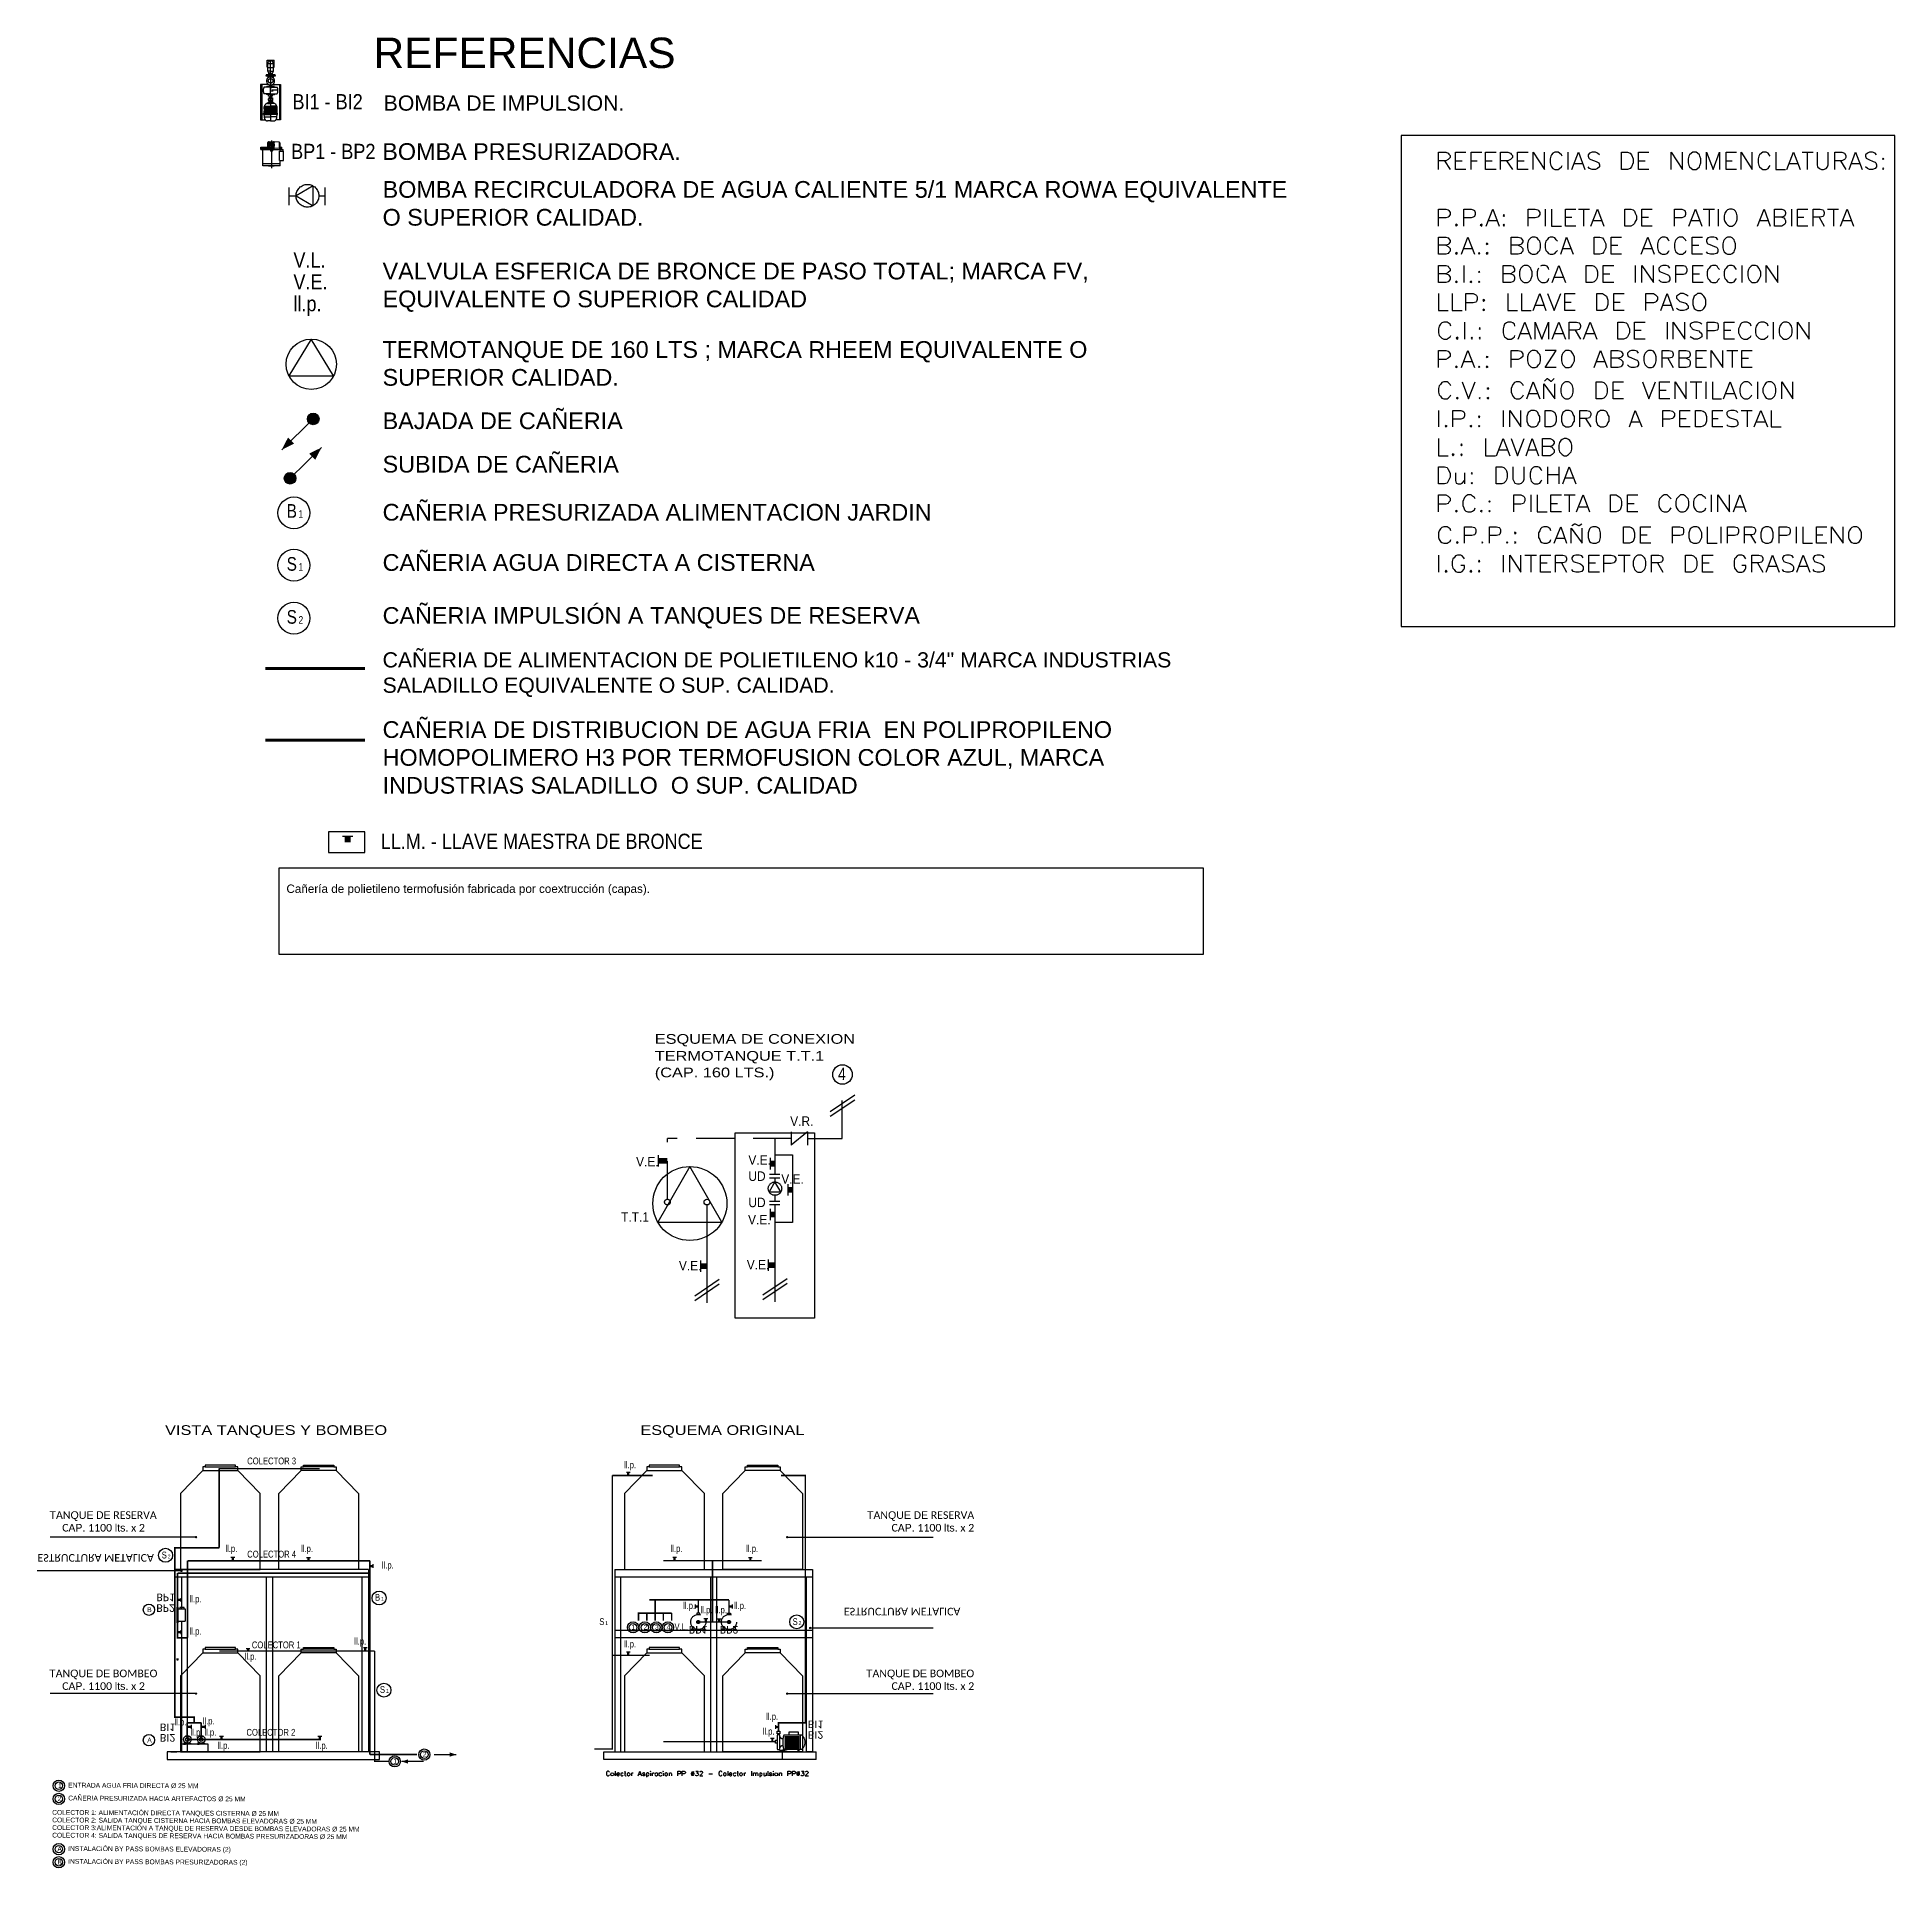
# Model space of a CAD drawing. Header units: metres. Extents: x -22 to 82, y -7 to 32.
# Drawn here: x 57.83 to 82.27, y 4.58 to 28.66 of the extents above; entities that cross this region are included whole.
import ezdxf

# ---------------------------------------------------------------- set-up
doc = ezdxf.new("R2010")
doc.units = ezdxf.units.M
doc.header["$LTSCALE"] = 2
doc.header["$MEASUREMENT"] = 0
for name, pattern in [('CENTER', [2, 1.25, -0.25, 0.25, -0.25]), ('CENTRO', [50.8, 31.75, -6.35, 6.35, -6.35]), ('HIDDEN', [0.375, 0.25, -0.125])]:
    doc.linetypes.add(name, pattern=pattern)
doc.layers.get('0').update_dxf_attribs({"color": 252, "linetype": 'CONTINUOUS'})
doc.layers.get('DEFPOINTS').update_dxf_attribs({"color": 252, "linetype": 'CONTINUOUS'})
for name, color, linetype in [('0_-_CORTES', 252, 'CONTINUOUS'), ('3SA_TEXTO_1-200', 1, 'CONTINUOUS'), ('AGUA_CALIENTE', 240, 'CONTINUOUS'), ('AGUA_FRIA', 170, 'HIDDEN'), ('AGUA_RETORNO', 82, 'CENTRO'), ('AGUA_TEXTO', 2, 'CONTINUOUS'), ('AGUA_TEXTO @ 1', 2, 'CONTINUOUS'), ('AGUA_TEXTO @ 1 VP1', 2, 'CONTINUOUS'), ('AGUA_TEXTO @ 1 VP2', 2, 'CONTINUOUS'), ('AGUA_TEXTO @ 1 VP3', 2, 'CONTINUOUS'), ('AGUA_TEXTO @ 1 VP4', 2, 'CONTINUOUS'), ('AGUA_TEXTO @ 1 VP5', 2, 'CONTINUOUS'), ('AGUA_TEXTO @ 1 VPModel', 2, 'CONTINUOUS'), ('CARPINTERIAS', 252, 'CONTINUOUS'), ('CLOACA_TEXTO', 2, 'CONTINUOUS'), ('ESTRUCTURA', 252, 'CONTINUOUS'), ('PDF2_-FADE-IS-TXT', 7, 'CONTINUOUS'), ('PLANTILLA', 8, 'CONTINUOUS')]:
    doc.layers.add(name, color=color, linetype=linetype)
doc.styles.add('ARIAL', font='arial.ttf')
doc.styles.add('ROMANS', font='romans')
doc.styles.add('SANSS___', font='sanss___.ttf')
doc.styles.add('TCH-1-50-CA', font='calibri.ttf', dxfattribs={"height": 0.1})
doc.dimstyles.new('100', dxfattribs={"dimscale": 0, "dimtxt": 0.2, "dimasz": 0.3, "dimexe": 0.05, "dimexo": 0.05, "dimgap": 0.05, "dimtad": 1, "dimzin": 0, "dimdsep": 46, "dimtxsty": 'ROMANS', "dimblk": 'OBLIQUE', "dimcen": 0.9, "dimclrd": 256, "dimclre": 256, "dimclrt": 2, "dimazin": 0, "dimtfac": 1, "dimtmove": 0, "dimatfit": 3, "dimldrblk": 'OBLIQUE', "dimfxl": 1, "dimtolj": 1, "dimtzin": 0, "dimarcsym": 0})

msp = doc.modelspace()

# ---------------------------------------------------------------- texts
at = {"layer": 'AGUA_TEXTO', "style": 'SANSS___', "width": 0.85}
for s, p in [('BI1 - BI2', (61.193, 27.712)), ('BP1 - BP2', (61.175, 27.058)), ('V.L. ', (61.205, 25.63)), ('V.E. ', (61.205, 25.342)), ('ll.p.', (61.205, 25.055)), ('LL.M. - LLAVE MAESTRA DE BRONCE ', (62.353, 17.982))]:
    msp.add_text(s, height=0.2, dxfattribs=at).set_placement(p)
at = {"layer": 'AGUA_TEXTO', "color": 2, "style": 'SANSS___', "width": 0.8}
for s, height, rotation, p in [('B', 0.18, 0.314, (61.117, 22.338)), ('1', 0.1, 0.314, (61.272, 22.338)), ('S', 0.18, 0.314, (61.117, 21.641)), ('1', 0.1, 0.314, (61.272, 21.641)), ('S', 0.18, 0.314, (61.117, 20.944)), ('2', 0.1, 0.314, (61.272, 20.944)), ('4', 0.164, 359.686, (68.369, 14.94)), ('S', 0.09, 0.314, (59.473, 8.647)), ('2', 0.05, 0.314, (59.55, 8.648)), ('B', 0.09, 0.314, (62.279, 8.091)), ('1', 0.05, 0.314, (62.357, 8.091)), ('B', 0.063, 359.686, (59.282, 7.942)), ('S', 0.09, 0.314, (65.229, 7.771)), ('1', 0.05, 0.314, (65.306, 7.772)), ('S', 0.09, 0.314, (67.772, 7.771)), ('2', 0.05, 0.314, (67.85, 7.772)), ('1', 0.063, 359.686, (65.651, 7.712)), ('2', 0.063, 359.686, (65.811, 7.712)), ('3', 0.063, 359.686, (65.962, 7.712)), ('4', 0.063, 359.686, (66.115, 7.712)), ('S', 0.09, 0.314, (62.343, 6.878)), ('1', 0.05, 0.314, (62.421, 6.879)), ('A', 0.063, 359.686, (59.282, 6.226)), ('1', 0.063, 359.686, (62.519, 5.949)), ('2', 0.063, 359.686, (62.907, 6.038)), ('1', 0.063, 359.686, (58.109, 5.628)), ('2', 0.063, 359.686, (58.103, 5.455)), ('A', 0.063, 359.686, (58.1, 4.794)), ('B', 0.063, 359.686, (58.1, 4.622))]:
    msp.add_text(s, height=height, rotation=rotation, dxfattribs=at).set_placement(p)
at = {"layer": 'AGUA_TEXTO', "color": 4, "style": 'SANSS___', "width": 1.2}
for s, p in [('ESQUEMA DE CONEXION ', (65.959, 15.418)), ('TERMOTANQUE T.T.1', (65.959, 15.195)), ('(CAP. 160 LTS.)', (65.959, 14.977)), ('VISTA TANQUES Y BOMBEO', (59.517, 10.272)), ('ESQUEMA ORIGINAL', (65.769, 10.272))]:
    msp.add_text(s, height=0.128, dxfattribs=at).set_placement(p)
at = {"layer": 'AGUA_TEXTO', "color": 2, "style": 'SANSS___'}
for s, height, width, p in [('V.R.', 0.125, 0.9, (67.74, 14.338)), ('V.E.', 0.125, 0.9, (65.713, 13.805)), ('V.E.', 0.125, 0.9, (67.19, 13.827)), ('UD', 0.125, 0.9, (67.19, 13.614)), ('V.E.', 0.125, 0.9, (67.623, 13.577)), ('T.T.1', 0.125, 0.9, (65.516, 13.077)), ('UD', 0.125, 0.9, (67.19, 13.269)), ('V.E.', 0.125, 0.9, (67.186, 13.042)), ('COLECTOR 3', 0.09, 0.8, (60.597, 9.885)), ('ll.p.', 0.09, 0.8, (65.556, 9.835)), ('ll.p.', 0.09, 0.8, (60.31, 8.733)), ('ll.p.', 0.09, 0.8, (61.306, 8.733)), ('ll.p.', 0.09, 0.8, (66.166, 8.733)), ('ll.p.', 0.09, 0.8, (67.162, 8.733)), ('COLECTOR 4', 0.09, 0.8, (60.597, 8.659)), ('ll.p.', 0.09, 0.8, (62.368, 8.515)), ('ll.p.', 0.09, 0.8, (59.839, 8.07)), ('ll.p.', 0.09, 0.8, (66.332, 7.982)), ('ll.p.', 0.09, 0.8, (67.003, 7.982)), ('ll.p.', 0.09, 0.8, (66.56, 7.927)), ('ll.p.', 0.09, 0.8, (66.752, 7.927)), ('ll.p.', 0.09, 0.8, (59.839, 7.646)), ('ll.p.', 0.09, 0.8, (62.006, 7.513)), ('V.L.', 0.09, 0.8, (66.218, 7.704)), ('ll.p.', 0.09, 0.8, (60.563, 7.314)), ('COLECTOR 1', 0.09, 0.8, (60.658, 7.465)), ('ll.p.', 0.09, 0.8, (65.556, 7.477)), ('ll.p.', 0.09, 0.8, (67.425, 6.524)), ('ll.p.', 0.09, 0.8, (59.641, 6.451)), ('ll.p.', 0.09, 0.8, (59.852, 6.315)), ('ll.p.', 0.09, 0.8, (60.012, 6.464)), ('ll.p.', 0.09, 0.8, (60.034, 6.315)), ('COLECTOR 2', 0.09, 0.8, (60.587, 6.315)), ('ll.p.', 0.09, 0.8, (67.378, 6.328)), ('ll.p.', 0.09, 0.8, (60.207, 6.142)), ('ll.p.', 0.09, 0.8, (61.5, 6.142))]:
    msp.add_text(s, height=height, dxfattribs=dict(at, width=width)).set_placement(p)
at = {"layer": 'AGUA_TEXTO', "color": 2, "linetype": 'ByBlock', "style": 'SANSS___', "width": 0.9}
for p in [(66.276, 12.437), (67.169, 12.45)]:
    msp.add_text('V.E.', height=0.125, dxfattribs=at).set_placement(p)
at = {"layer": 'AGUA_TEXTO', "char_height": 0.2, "width": 11.3089, "attachment_point": 1, "style": 'ARIAL'}
for s, insert in [('{\\C2;BOMBA DE IMPULSION.}', (62.392, 27.894)), ('{\\C2;CAÑERIA DE ALIMENTACION DE POLIETILENO k10 - 3/4" MARCA INDUSTRIAS SALADILLO EQUIVALENTE O SUP. CALIDAD.}', (62.378, 20.569))]:
    msp.add_mtext(s, dxfattribs=dict(at, insert=insert))
at = {"layer": 'AGUA_TEXTO', "attachment_point": 1}
for s, insert, char_height, width in [('{\\fArial|b0|i0|c186|p34;\\C2;BOMBA PRESURIZADORA\\fArial|b0|i0|c0|p34;.}', (62.374, 27.266), 0.22, 11.3089), ('{\\fArial|b0|i0|c0|p34;\\C2;VALVULA ESFERICA DE BRONCE DE PASO TOTAL; MARCA FV, EQUIVALENTE O SUPERIOR CALIDAD}', (62.378, 25.694), 0.22, 11.3089), ('{\\fArial|b0|i0|c0|p34;\\C2;TERMOTANQUE DE 160 LTS ; MARCA RHEEM EQUIVALENTE O SUPERIOR CALIDAD.}', (62.378, 24.662), 0.22, 10.81964), ('{\\fArial|b0|i0|c0|p34;\\C2;BAJADA DE CAÑERIA}', (62.378, 23.724), 0.22, 10.81964), ('{\\fArial|b0|i0|c0|p34;\\C2;SUBIDA DE CAÑERIA}', (62.378, 23.153), 0.22, 10.81964), ('{\\fArial|b0|i0|c0|p34;\\C2;CAÑERIA PRESURIZADA ALIMENTACION JARDIN}', (62.378, 22.521), 0.22, 10.81964), ('{\\fArial|b0|i0|c0|p34;\\C2;CAÑERIA AGUA DIRECTA A CISTERNA}', (62.378, 21.86), 0.22, 10.81964), ('{\\fArial|b0|i0|c0|p34;\\C2;CAÑERIA IMPULSIÓN A TANQUES DE RESERVA}', (62.378, 21.163), 0.22, 10.81964), ('{\\fArial|b0|i0|c0|p34;\\C2;CAÑERIA DE DISTRIBUCION DE AGUA FRIA  EN POLIPROPILENO HOMOPOLIMERO H3 POR TERMOFUSION COLOR AZUL, MARCA INDUSTRIAS SALADILLO  O SUP. CALIDAD}', (62.378, 19.662), 0.22, 10.81964), ('{\\fArial|b0|i0|c0|p34;\\C2;Cañería de polietileno termofusión fabricada por coextrucción (capas).}', (61.113, 17.513), 0.11, 5.40982)]:
    msp.add_mtext(s, dxfattribs=dict(at, insert=insert, char_height=char_height, width=width))
at = {"layer": 'AGUA_TEXTO', "color": 10, "insert": (62.378, 26.768), "char_height": 0.22, "width": 12.08977, "attachment_point": 1}
msp.add_mtext('{\\fArial|b0|i0|c186|p34;\\C2;BOMBA RECIRCULADORA DE AGUA CALIENTE 5/1 MARCA ROWA EQ\\fArial|b0|i0|c0|p34;UIVALENTE\\fArial|b0|i0|c186|p34; O SUPERIOR CALIDAD\\fArial|b0|i0|c0|p34;.}', dxfattribs=at)
at = {"layer": 'AGUA_TEXTO @ 1', "char_height": 0.1, "width": 2.483, "style": 'TCH-1-50-CA'}
for s, insert, attachment_point in [('\\pi0.53444;{\\fArial|b0|i0|c238|p34;T}AN{\\fArial|b0|i0|c238|p34;QUE} D{\\fArial|b0|i0|c238|p34;E} RESERVA \\P\\pi0.70087;CA{\\fArial|b0|i0|c238|p34;P}. 1100 {\\fArial|b0|i0|c238|p34;lts}. x 2 ', (57.462, 9.268), 1), ('{\\fArial|b0|i0|c238|p34;T}AN{\\fArial|b0|i0|c238|p34;QUE} D{\\fArial|b0|i0|c238|p34;E} RESERVA \\PCA{\\fArial|b0|i0|c238|p34;P}. 1100 {\\fArial|b0|i0|c238|p34;lts}. x 2 ', (70.161, 9.268), 3), ('\\pi0.53005;{\\fArial|b0|i0|c238|p34;T}AN{\\fArial|b0|i0|c238|p34;QUE} D{\\fArial|b0|i0|c238|p34;E} BOMBEO \\P\\pi0.70087;CA{\\fArial|b0|i0|c238|p34;P}. 1100 {\\fArial|b0|i0|c238|p34;lts}. x 2 ', (57.462, 7.185), 1), ('{\\fArial|b0|i0|c238|p34;T}AN{\\fArial|b0|i0|c238|p34;QUE} D{\\fArial|b0|i0|c238|p34;E} BOMBEO \\PCA{\\fArial|b0|i0|c238|p34;P}. 1100 {\\fArial|b0|i0|c238|p34;lts}. x 2 ', (70.161, 7.185), 3)]:
    msp.add_mtext(s, dxfattribs=dict(at, insert=insert, attachment_point=attachment_point))
at = {"layer": 'CLOACA_TEXTO', "color": 4, "style": 'SANSS___'}
msp.add_text('REFERENCIAS', height=0.4, dxfattribs=at).set_placement((62.258, 28.255))
at = {"layer": 'PDF2_-FADE-IS-TXT', "style": 'SANSS___', "width": 0.8}
for s, p in [('ENTRADA AGUA FRIA DIRECTA Ø 25 MM', (58.242, 5.634)), ('CAÑERIA PRESURIZADA HACIA ARTEFACTOS Ø 25 MM', (58.242, 5.464)), ('COLECTOR 1: ALIMENTACIÓN DIRECTA TANQUES CISTERNA Ø 25 MM', (58.031, 5.276)), ('COLECTOR 2: SALIDA TANQUE CISTERNA HACIA BOMBAS ELEVADORAS Ø 25 MM', (58.031, 5.176)), ('COLECTOR 3:ALIMENTACIÓN A TANQUE DE RESERVA DESDE BOMBAS ELEVADORAS Ø 25 MM', (58.031, 5.076)), ('COLECTOR 4: SALIDA TANQUES DE RESERVA HACIA BOMBAS PRESURIZADORAS Ø 25 MM', (58.031, 4.976)), ('INSTALACIÓN BY PASS BOMBAS ELEVADORAS (2)', (58.242, 4.8)), ('INSTALACIÓN BY PASS BOMBAS PRESURIZADORAS (2)', (58.242, 4.631))]:
    msp.add_text(s, height=0.063, rotation=359.686, dxfattribs=at).set_placement(p)

# ---------------------------------------------------------------- blocks, each defined once
blk = doc.blocks.new('TANQ_1000')
at = {"color": 252}
for points in [[(0.295, 1.3), (0, 1), (0, 0), (1.05, 0), (1.05, 1), (0.755, 1.3)], [(0.325, 1.35), (0.295, 1.35), (0.295, 1.3), (0.725, 1.3), (0.755, 1.3), (0.755, 1.35), (0.725, 1.35)], [(0.525, 1.37), (0.325, 1.37), (0.325, 1.35), (0.725, 1.35), (0.725, 1.37), (0.525, 1.37)]]:
    blk.add_lwpolyline(points, dxfattribs=at)
blk = doc.blocks.new('*U45')
at = {"layer": 'AGUA_TEXTO @ 1 VP1', "extrusion": (0, 0, -1), "insert": (66.651, 7.659), "char_height": 0.1, "width": 2.11068, "attachment_point": 3, "text_direction": (1, 0, 0), "style": 'TCH-1-50-CA'}
blk.add_mtext('BP1', dxfattribs=at)
at = {"layer": 'AGUA_TEXTO @ 1 VP2', "extrusion": (0, 0, -1), "insert": (66.651, 7.659), "char_height": 0.1, "width": 2.11068, "attachment_point": 3, "text_direction": (1, 0, 0), "style": 'TCH-1-50-CA'}
blk.add_mtext('BP1', dxfattribs=at)
at = {"layer": 'AGUA_TEXTO @ 1 VP3', "extrusion": (0, 0, -1), "insert": (66.651, 7.659), "char_height": 0.1, "width": 2.11068, "attachment_point": 3, "text_direction": (1, 0, 0), "style": 'TCH-1-50-CA'}
blk.add_mtext('BP1', dxfattribs=at)
at = {"layer": 'AGUA_TEXTO @ 1 VP4', "extrusion": (0, 0, -1), "insert": (66.651, 7.659), "char_height": 0.1, "width": 2.11068, "attachment_point": 3, "text_direction": (1, 0, 0), "style": 'TCH-1-50-CA'}
blk.add_mtext('BP1', dxfattribs=at)
at = {"layer": 'AGUA_TEXTO @ 1 VP5', "extrusion": (0, 0, -1), "insert": (66.651, 7.659), "char_height": 0.1, "width": 2.11068, "attachment_point": 3, "text_direction": (1, 0, 0), "style": 'TCH-1-50-CA'}
blk.add_mtext('BP1', dxfattribs=at)
at = {"layer": 'AGUA_TEXTO @ 1 VPModel', "extrusion": (0, 0, -1), "insert": (66.651, 7.659), "char_height": 0.1, "width": 2.11068, "attachment_point": 3, "text_direction": (1, 0, 0), "style": 'TCH-1-50-CA'}
blk.add_mtext('BP1', dxfattribs=at)
blk = doc.blocks.new('*U46')
at = {"layer": 'AGUA_TEXTO @ 1 VP1', "extrusion": (0, 0, -1), "insert": (67.058, 7.659), "char_height": 0.1, "width": 2.11068, "attachment_point": 3, "text_direction": (1, 0, 0), "style": 'TCH-1-50-CA'}
blk.add_mtext('BP2', dxfattribs=at)
at = {"layer": 'AGUA_TEXTO @ 1 VP2', "extrusion": (0, 0, -1), "insert": (67.058, 7.659), "char_height": 0.1, "width": 2.11068, "attachment_point": 3, "text_direction": (1, 0, 0), "style": 'TCH-1-50-CA'}
blk.add_mtext('BP2', dxfattribs=at)
at = {"layer": 'AGUA_TEXTO @ 1 VP3', "extrusion": (0, 0, -1), "insert": (67.058, 7.659), "char_height": 0.1, "width": 2.11068, "attachment_point": 3, "text_direction": (1, 0, 0), "style": 'TCH-1-50-CA'}
blk.add_mtext('BP2', dxfattribs=at)
at = {"layer": 'AGUA_TEXTO @ 1 VP4', "extrusion": (0, 0, -1), "insert": (67.058, 7.659), "char_height": 0.1, "width": 2.11068, "attachment_point": 3, "text_direction": (1, 0, 0), "style": 'TCH-1-50-CA'}
blk.add_mtext('BP2', dxfattribs=at)
at = {"layer": 'AGUA_TEXTO @ 1 VP5', "extrusion": (0, 0, -1), "insert": (67.058, 7.659), "char_height": 0.1, "width": 2.11068, "attachment_point": 3, "text_direction": (1, 0, 0), "style": 'TCH-1-50-CA'}
blk.add_mtext('BP2', dxfattribs=at)
at = {"layer": 'AGUA_TEXTO @ 1 VPModel', "extrusion": (0, 0, -1), "insert": (67.058, 7.659), "char_height": 0.1, "width": 2.11068, "attachment_point": 3, "text_direction": (1, 0, 0), "style": 'TCH-1-50-CA'}
blk.add_mtext('BP2', dxfattribs=at)
blk = doc.blocks.new('*U47')
at = {"layer": 'AGUA_TEXTO @ 1 VP1', "extrusion": (0, 0, -1), "insert": (68.175, 6.275), "char_height": 0.1, "width": 2.11068, "attachment_point": 3, "text_direction": (1, 0, 0), "style": 'TCH-1-50-CA'}
blk.add_mtext('BI2', dxfattribs=at)
at = {"layer": 'AGUA_TEXTO @ 1 VP2', "extrusion": (0, 0, -1), "insert": (68.175, 6.275), "char_height": 0.1, "width": 2.11068, "attachment_point": 3, "text_direction": (1, 0, 0), "style": 'TCH-1-50-CA'}
blk.add_mtext('BI2', dxfattribs=at)
at = {"layer": 'AGUA_TEXTO @ 1 VP3', "extrusion": (0, 0, -1), "insert": (68.175, 6.275), "char_height": 0.1, "width": 2.11068, "attachment_point": 3, "text_direction": (1, 0, 0), "style": 'TCH-1-50-CA'}
blk.add_mtext('BI2', dxfattribs=at)
at = {"layer": 'AGUA_TEXTO @ 1 VP4', "extrusion": (0, 0, -1), "insert": (68.175, 6.275), "char_height": 0.1, "width": 2.11068, "attachment_point": 3, "text_direction": (1, 0, 0), "style": 'TCH-1-50-CA'}
blk.add_mtext('BI2', dxfattribs=at)
at = {"layer": 'AGUA_TEXTO @ 1 VP5', "extrusion": (0, 0, -1), "insert": (68.175, 6.275), "char_height": 0.1, "width": 2.11068, "attachment_point": 3, "text_direction": (1, 0, 0), "style": 'TCH-1-50-CA'}
blk.add_mtext('BI2', dxfattribs=at)
at = {"layer": 'AGUA_TEXTO @ 1 VPModel', "extrusion": (0, 0, -1), "insert": (68.175, 6.275), "char_height": 0.1, "width": 2.11068, "attachment_point": 3, "text_direction": (1, 0, 0), "style": 'TCH-1-50-CA'}
blk.add_mtext('BI2', dxfattribs=at)
blk = doc.blocks.new('*U48')
at = {"layer": 'AGUA_TEXTO @ 1 VP1', "extrusion": (0, 0, -1), "insert": (68.175, 6.415), "char_height": 0.1, "width": 2.11068, "attachment_point": 3, "text_direction": (1, 0, 0), "style": 'TCH-1-50-CA'}
blk.add_mtext('BI1', dxfattribs=at)
at = {"layer": 'AGUA_TEXTO @ 1 VP2', "extrusion": (0, 0, -1), "insert": (68.175, 6.415), "char_height": 0.1, "width": 2.11068, "attachment_point": 3, "text_direction": (1, 0, 0), "style": 'TCH-1-50-CA'}
blk.add_mtext('BI1', dxfattribs=at)
at = {"layer": 'AGUA_TEXTO @ 1 VP3', "extrusion": (0, 0, -1), "insert": (68.175, 6.415), "char_height": 0.1, "width": 2.11068, "attachment_point": 3, "text_direction": (1, 0, 0), "style": 'TCH-1-50-CA'}
blk.add_mtext('BI1', dxfattribs=at)
at = {"layer": 'AGUA_TEXTO @ 1 VP4', "extrusion": (0, 0, -1), "insert": (68.175, 6.415), "char_height": 0.1, "width": 2.11068, "attachment_point": 3, "text_direction": (1, 0, 0), "style": 'TCH-1-50-CA'}
blk.add_mtext('BI1', dxfattribs=at)
at = {"layer": 'AGUA_TEXTO @ 1 VP5', "extrusion": (0, 0, -1), "insert": (68.175, 6.415), "char_height": 0.1, "width": 2.11068, "attachment_point": 3, "text_direction": (1, 0, 0), "style": 'TCH-1-50-CA'}
blk.add_mtext('BI1', dxfattribs=at)
at = {"layer": 'AGUA_TEXTO @ 1 VPModel', "extrusion": (0, 0, -1), "insert": (68.175, 6.415), "char_height": 0.1, "width": 2.11068, "attachment_point": 3, "text_direction": (1, 0, 0), "style": 'TCH-1-50-CA'}
blk.add_mtext('BI1', dxfattribs=at)
blk = doc.blocks.new('NUEVO')
at = {"color": 252}
for p, q in [((-0.308, 0.022), (-0.308, 0.057)), ((-0.308, 0.022), (-0.308, -0.013)), ((-0.296, 0.141), (-0.296, 0.084)), ((-0.27, 0.095), (-0.259, 0.095)), ((-0.259, 0.095), (-0.232, 0.1)), ((-0.259, 0.095), (-0.259, 0.022)), ((-0.259, -0.051), (-0.259, 0.022)), ((-0.232, 0.1), (-0.232, 0.105)), ((-0.232, 0.105), (-0.219, 0.105)), ((-0.232, 0.1), (-0.232, 0.022)), ((-0.232, -0.056), (-0.232, 0.022)), ((-0.219, 0.105), (-0.214, 0.1)), ((-0.219, 0.105), (-0.219, 0.022)), ((-0.219, -0.061), (-0.219, 0.022)), ((-0.214, 0.1), (-0.191, 0.1)), ((-0.214, 0.1), (-0.214, 0.022)), ((-0.214, 0.095), (-0.143, 0.095)), ((-0.143, 0.084), (-0.214, 0.084)), ((-0.143, 0.075), (-0.214, 0.075)), ((-0.143, 0.064), (-0.214, 0.064)), ((-0.143, 0.053), (-0.214, 0.053)), ((-0.143, 0.041), (-0.214, 0.041)), ((-0.143, 0.032), (-0.214, 0.032)), ((-0.214, -0.056), (-0.214, 0.022)), ((-0.143, 0.012), (-0.214, 0.012)), ((-0.143, 0.003), (-0.214, 0.003)), ((-0.143, 0.1), (-0.211, 0.1)), ((-0.163, 0.1), (-0.143, 0.1)), ((-0.143, 0.1), (-0.131, 0.096)), ((-0.143, 0.1), (-0.143, 0.022)), ((-0.143, -0.056), (-0.143, 0.022)), ((-0.131, 0.096), (-0.131, 0.022)), ((-0.131, -0.052), (-0.131, 0.022)), ((-0.099, 0.057), (-0.099, 0.022)), ((-0.099, 0.055), (-0.089, 0.055)), ((-0.099, -0.013), (-0.099, 0.022)), ((-0.089, 0.055), (-0.089, 0.022)), ((-0.089, 0.031), (-0.076, 0.031)), ((-0.089, -0.011), (-0.089, 0.022)), ((-0.089, 0.013), (-0.076, 0.013)), ((-0.076, 0.044), (-0.065, 0.044)), ((-0.076, 0.031), (-0.076, 0.044)), ((-0.076, 0.031), (-0.076, 0)), ((-0.076, 0), (-0.065, 0)), ((-0.065, 0.048), (-0.065, -0.004)), ((-0.044, 0.022), (-0.065, 0.022)), ((-0.044, 0.048), (-0.044, -0.004)), ((-0.033, 0.044), (-0.044, 0.044)), ((-0.033, 0), (-0.044, 0)), ((-0.033, 0.031), (-0.033, 0.044)), ((-0.011, 0.031), (-0.033, 0.031)), ((-0.033, 0.031), (-0.033, 0)), ((-0.011, 0.013), (-0.033, 0.013)), ((-0.011, 0.046), (0.008, 0.046)), ((-0.011, 0.002), (-0.011, 0.046)), ((0.008, 0.002), (-0.011, 0.002)), ((0.008, 0.067), (0.016, 0.074)), ((0.008, 0.022), (0.008, 0.067)), ((0.008, 0.022), (0.008, -0.023)), ((0.016, 0.022), (0.016, 0.101)), ((0.016, 0.022), (0.016, -0.057)), ((0.049, 0.022), (0.049, -0.008)), ((0.064, 0.008), (0.064, -0.057)), ((0.121, 0.022), (0.067, 0.022)), ((0.093, 0.022), (0.093, 0.101)), ((0.102, 0.067), (0.093, 0.074)), ((0.093, 0.022), (0.093, -0.057)), ((0.102, -0.023), (0.102, 0.067)), ((0.125, 0.044), (0.125, 0.141)), ((0.125, 0.001), (0.125, -0.097)), ((0.22, 0.051), (0.21, 0.054)), ((0.223, 0.051), (0.22, 0.051)), ((0.22, 0.022), (0.22, 0.051)), ((0.22, 0.022), (0.22, -0.007)), ((0.226, -0.031), (0.226, 0.075)), ((0.226, 0.075), (0.233, 0.075)), ((0.233, -0.031), (0.233, 0.075)), ((0.24, 0.075), (0.233, 0.075)), ((0.233, 0.075), (0.233, -0.031)), ((0.233, 0.075), (0.233, -0.031)), ((0.24, -0.031), (0.24, 0.075)), ((0.242, 0.051), (0.245, 0.051)), ((0.245, 0.022), (0.245, 0.051)), ((0.245, 0.043), (0.261, 0.043)), ((0.245, 0.022), (0.245, -0.007)), ((0.245, 0.001), (0.261, 0.001)), ((0.261, 0.043), (0.285, 0.056)), ((0.261, 0.022), (0.261, 0.043)), ((0.261, 0.022), (0.261, 0.001)), ((0.261, 0.001), (0.285, -0.012)), ((0.285, 0.056), (0.374, 0.056)), ((0.285, 0.022), (0.285, 0.056)), ((0.285, 0.022), (0.285, -0.012)), ((0.324, -0.012), (0.324, 0.056)), ((0.334, 0.063), (0.415, 0.063)), ((0.334, 0.063), (0.334, 0.056)), ((0.334, 0.063), (0.334, 0.056)), ((0.334, 0.063), (0.415, 0.063)), ((0.415, 0.063), (0.415, -0.019)), ((0.415, 0.063), (0.415, -0.019)), ((-0.296, -0.097), (-0.296, -0.04)), ((-0.27, -0.051), (-0.259, -0.051)), ((-0.259, -0.051), (-0.232, -0.056)), ((-0.232, -0.056), (-0.232, -0.061)), ((-0.232, -0.061), (-0.219, -0.061)), ((-0.219, -0.061), (-0.214, -0.056)), ((-0.143, -0.009), (-0.214, -0.009)), ((-0.143, -0.02), (-0.214, -0.02)), ((-0.143, -0.031), (-0.214, -0.031)), ((-0.143, -0.04), (-0.214, -0.04)), ((-0.214, -0.051), (-0.143, -0.051)), ((-0.214, -0.056), (-0.143, -0.056)), ((-0.143, -0.056), (-0.131, -0.052)), ((-0.099, -0.011), (-0.089, -0.011)), ((0.008, -0.023), (0.016, -0.03)), ((0.102, -0.023), (0.093, -0.03)), ((0.22, -0.007), (0.21, -0.009)), ((0.223, -0.007), (0.22, -0.007)), ((0.233, -0.031), (0.226, -0.031)), ((0.233, -0.031), (0.24, -0.031)), ((0.242, -0.007), (0.245, -0.007)), ((0.285, -0.012), (0.374, -0.012)), ((0.334, -0.012), (0.334, -0.019)), ((0.334, -0.012), (0.334, -0.019)), ((0.334, -0.019), (0.415, -0.019)), ((0.334, -0.019), (0.415, -0.019))]:
    blk.add_line(p, q, dxfattribs=at)
at = {"color": 252, "linetype": 'CENTER'}
for p, q in [((0.008, 0.022), (-0.308, 0.022)), ((-0.2, 0.022), (-0.308, 0.022)), ((0.008, 0.022), (0.102, 0.022)), ((0.233, 0.022), (0.102, 0.022)), ((0.233, 0.022), (0.22, 0.022)), ((0.233, 0.022), (0.22, 0.022)), ((0.233, 0.022), (0.245, 0.022)), ((0.233, 0.022), (0.245, 0.022)), ((0.245, 0.022), (0.408, 0.022)), ((0.374, 0.063), (0.374, -0.019)), ((0.374, 0.063), (0.374, -0.019))]:
    blk.add_line(p, q, dxfattribs=at)
at = {"color": 252, "linetype": 'Continuous'}
for p, q in [((0.125, 0.141), (-0.296, 0.141)), ((0.125, 0.128), (-0.296, 0.128)), ((0.125, -0.084), (-0.296, -0.084)), ((0.125, -0.097), (-0.296, -0.097))]:
    blk.add_line(p, q, dxfattribs=at)
at = {"color": 252, "linetype": 'HIDDEN'}
blk.add_circle((0.169, 0.022), 0.0271, dxfattribs=at)
at = {"color": 252}
for centre, radius, start, end in [((-0.27, 0.057), 0.0379, 90, 180), ((-0.137, 0.057), 0.0379, 0, 82.2481), ((-0.054, 0.022), 0.0278, 67.0839, 112.9161), ((0.055, 0.022), 0.088, 90, 116.0352), ((0.055, 0.022), 0.088, 63.9648, 90), ((0.168, 0.022), 0.0481, 144.1615, 215.8385), ((0.168, 0.022), 0.0481, 215.8385, 144.1615), ((0.223, 0.054), 0.00271, 270, 0), ((0.242, 0.054), 0.00271, 180, 270), ((0.374, 0.022), 0.0338, 270, 90), ((-0.27, -0.013), 0.0379, 180, 270), ((-0.137, -0.013), 0.0379, 277.7519, 0), ((-0.054, 0.022), 0.0278, 247.0839, 292.9161), ((0.055, 0.022), 0.088, 243.9648, 270), ((0.055, 0.022), 0.088, 270, 296.0352), ((0.223, -0.01), 0.00271, 0, 90), ((0.242, -0.01), 0.00271, 90, 180)]:
    blk.add_arc(centre, radius, start, end, dxfattribs=at)
blk = doc.blocks.new('SEPLN506')
at = {"layer": 'AGUA_CALIENTE'}
blk.add_line((-0.323, -0.285), (0.111, 0.099), dxfattribs=at)
at = {"layer": 'AGUA_CALIENTE', "const_width": 0.0761}
blk.add_lwpolyline([(-0.361, -0.285, 1), (-0.285, -0.285, 1)], format="xyb", close=True, dxfattribs=at)
at = {"layer": 'AGUA_CALIENTE'}
blk.add_circle((-0.323, -0.285), 0.0761, dxfattribs=at)
blk.add_solid([(-0.055, 0.028), (0.02, -0.057), (0.111, 0.099)], dxfattribs=at)
blk = doc.blocks.new('PLANTA')
at = {"layer": 'PLANTILLA'}
for p, q in [((862, 98), (862, -2)), ((902, 98), (862, 98)), ((897, 153), (1077, 153)), ((897, 153), (897, 98)), ((897, 133), (1077, 133)), ((902, 98), (902, -2)), ((957, 156), (1017, 156)), ((957, 156), (957, 153)), ((987, -113), (987, 177)), ((1017, 156), (1017, 153)), ((1077, 153), (1077, -17)), ((902, -2), (862, -2)), ((865, -2), (865, -17)), ((1097, -17), (865, -17)), ((877, -17), (877, -44)), ((902, -34), (877, -34)), ((899, -44), (877, -44)), ((897, -2), (897, -17)), ((898, -48), (898, -48)), ((898, -48), (898, -48)), ((898, -48), (898, -48)), ((898, -48), (898, -48)), ((898, -49), (898, -49)), ((898, -49), (898, -49)), ((899, -88), (899, -39)), ((899, -46), (899, -46)), ((899, -51), (899, -51)), ((905, -33), (957, -28)), ((905, -94), (905, -33)), ((905, -94), (957, -98)), ((957, -28), (961, -28)), ((957, -30), (957, -28)), ((957, -28), (957, -30)), ((957, -35), (957, -30)), ((957, -35), (957, -52)), ((957, -75), (957, -52)), ((957, -52), (957, -75)), ((957, -75), (957, -91)), ((957, -96), (957, -91)), ((957, -98), (957, -96)), ((957, -96), (957, -98)), ((957, -98), (961, -98)), ((965, -29), (958, -29)), ((958, -55), (960, -55)), ((958, -63), (1017, -63)), ((960, -72), (958, -72)), ((958, -97), (965, -97)), ((960, -53), (960, -74)), ((961, -26), (966, -26)), ((961, -29), (961, -26)), ((961, -100), (961, -97)), ((961, -100), (966, -100)), ((965, -29), (965, -45)), ((965, -82), (965, -97)), ((966, -26), (966, -31)), ((1008, -28), (966, -28)), ((966, -43), (966, -31)), ((1008, -31), (966, -31)), ((966, -96), (966, -83)), ((1008, -96), (966, -96)), ((966, -96), (966, -100)), ((1008, -98), (966, -98)), ((972, -42), (972, -24)), ((973, -23), (1001, -23)), ((976, -4), (979, -2)), ((976, -23), (976, -4)), ((976, -28), (976, -15)), ((977, -11), (997, -11)), ((977, -90), (998, -90)), ((979, -2), (996, -2)), ((987, -33), (987, -100)), ((998, -4), (996, -2)), ((998, -23), (998, -4)), ((1002, -42), (1002, -24)), ((1008, -31), (1008, -26)), ((1013, -26), (1008, -26)), ((1008, -31), (1008, -43)), ((1008, -83), (1008, -96)), ((1008, -100), (1008, -96)), ((1013, -100), (1008, -100)), ((1010, -45), (1010, -29)), ((1016, -29), (1010, -29)), ((1010, -82), (1010, -91)), ((1010, -97), (1010, -91)), ((1010, -97), (1016, -97)), ((1013, -26), (1013, -29)), ((1017, -28), (1013, -28)), ((1013, -97), (1013, -100)), ((1017, -98), (1013, -98)), ((1014, -74), (1014, -53)), ((1017, -28), (1017, -30)), ((1017, -30), (1017, -35)), ((1017, -31), (1024, -31)), ((1017, -91), (1017, -35)), ((1017, -91), (1017, -96)), ((1017, -95), (1024, -95)), ((1017, -96), (1017, -98)), ((1097, -34), (1026, -34)), ((1026, -34), (1026, -93)), ((1097, -44), (1026, -44)), ((1097, -17), (1097, -44))]:
    blk.add_line(p, q, dxfattribs=at)
for radius in [26, 22.5, 15]:
    blk.add_circle((987, -63), radius, dxfattribs=at)
for centre, radius, start, end in [((899, -46), 0.6, 95, 151.6961), ((902, -48), 5, 151.6961, 165.7251), ((902, -48), 5, 194.2749, 208.3039), ((899, -50), 0.6, 208.3039, 265), ((905, -39), 6, 94.9271, 180), ((899, -46), 0.6, 80.4059, 95), ((899, -50), 0.6, 265, 279.5941), ((905, -88), 6, 180, 265.0729), ((958, -30), 1, 90, 180), ((957, -33), 1.6, 86.4167, 90), ((957, -94), 1.6, 270, 273.5833), ((958, -96), 1, 180, 270), ((987, -63), 29, 121.1474, 158.5967), ((987, -63), 29, 201.4033, 248.5967), ((973, -24), 1, 90, 180), ((977, -12), 1, 90, 180), ((997, -12), 1, 0, 90), ((987, -63), 29, 291.4033, 338.5967), ((1001, -24), 1, 0, 90), ((987, -63), 29, 21.4033, 58.8526), ((1016, -30), 1, 0, 90), ((1016, -96), 1, 270, 0), ((1024, -34), 2.5, 0, 90), ((1024, -93), 2.5, 270, 0)]:
    blk.add_arc(centre, radius, start, end, dxfattribs=at)
for centre, major_axis, ratio, start_param, end_param in [((902, -48), (3.94, -3.04), 0.968653, 3.481712, 3.653528), ((902, -48), (2.93, -4.02), 0.982158, 3.770775, 3.942591), ((902, -48), (4.99, 0), 0.675397, 2.837856, 3.022482), ((901, -49), (3.18, -3.5), 0.591785, 3.640607, 3.797462), ((902, -49), (4.99, 0), 0.737454, 2.892175, 3.022482), ((902, -49), (4.99, 0), 0.675397, 2.837856, 3.022482), ((902, -49), (4.92, -0.77), 0.196576, 3.302975, 3.47479), ((902, -48), (4.92, 0.76), 0.110891, 2.822062, 2.993877), ((902, -48), (4.99, 0), 0.737454, 3.260703, 3.445329), ((902, -48), (4.92, 0.77), 0.196576, 2.865491, 2.980211), ((901, -47), (3.33, 3.35), 0.541986, 2.563028, 2.719883), ((902, -49), (4.99, 0), 0.737454, 3.260703, 3.445329), ((902, -48), (3.94, 3.04), 0.968653, 2.629657, 2.744377), ((902, -48), (2.93, 4.02), 0.982158, 2.340595, 2.343367)]:
    blk.add_ellipse(centre, major_axis=major_axis, ratio=ratio, start_param=start_param, end_param=end_param, dxfattribs=at)
for points, knots in [([(958, -55), (958, -55), (958, -55), (958, -55), (958, -55), (958, -55), (958, -55), (958, -55), (958, -55), (958, -55), (958, -54), (958, -54), (958, -54), (958, -54), (958, -53), (957, -53), (957, -52), (957, -52)], [0, 0, 0, 0, 0.07994, 0.07994, 0.15988, 0.15988, 0.319759, 0.319759, 0.557307, 0.557307, 0.794855, 0.794855, 1.269951, 1.269951, 2.220143, 2.220143, 3.716136, 3.716136, 3.716136, 3.716136]), ([(957, -75), (957, -74), (957, -74), (958, -73), (958, -73), (958, -73), (958, -72), (958, -72), (958, -72), (958, -72), (958, -72), (958, -72), (958, -72), (958, -72), (958, -72), (958, -72)], [-3.587021, -3.587021, -3.587021, -3.587021, -2.209803, -2.209803, -1.521194, -1.521194, -0.832586, -0.832586, -0.537648, -0.537648, -0.24271, -0.24271, -0.121355, -0.121355, 0, 0, 0, 0])]:
    blk.add_open_spline(points, degree=3, knots=knots, dxfattribs=at)
blk = doc.blocks.new('*U49')
at = {"layer": 'AGUA_TEXTO @ 1 VP1', "extrusion": (0, 0, -1), "insert": (69.978, 7.898), "char_height": 0.1, "width": 1.9993, "attachment_point": 3, "text_direction": (1, 0, 0), "style": 'TCH-1-50-CA'}
blk.add_mtext('ESTRUCTURA METALICA', dxfattribs=at)
at = {"layer": 'AGUA_TEXTO @ 1 VP2', "extrusion": (0, 0, -1), "insert": (69.978, 7.898), "char_height": 0.1, "width": 1.9993, "attachment_point": 3, "text_direction": (1, 0, 0), "style": 'TCH-1-50-CA'}
blk.add_mtext('ESTRUCTURA METALICA', dxfattribs=at)
at = {"layer": 'AGUA_TEXTO @ 1 VP3', "extrusion": (0, 0, -1), "insert": (69.978, 7.898), "char_height": 0.1, "width": 1.9993, "attachment_point": 3, "text_direction": (1, 0, 0), "style": 'TCH-1-50-CA'}
blk.add_mtext('ESTRUCTURA METALICA', dxfattribs=at)
at = {"layer": 'AGUA_TEXTO @ 1 VP4', "extrusion": (0, 0, -1), "insert": (69.978, 7.898), "char_height": 0.1, "width": 1.9993, "attachment_point": 3, "text_direction": (1, 0, 0), "style": 'TCH-1-50-CA'}
blk.add_mtext('ESTRUCTURA METALICA', dxfattribs=at)
at = {"layer": 'AGUA_TEXTO @ 1 VP5', "extrusion": (0, 0, -1), "insert": (69.978, 7.898), "char_height": 0.1, "width": 1.9993, "attachment_point": 3, "text_direction": (1, 0, 0), "style": 'TCH-1-50-CA'}
blk.add_mtext('ESTRUCTURA METALICA', dxfattribs=at)
at = {"layer": 'AGUA_TEXTO @ 1 VPModel', "extrusion": (0, 0, -1), "insert": (69.978, 7.898), "char_height": 0.1, "width": 1.9993, "attachment_point": 3, "text_direction": (1, 0, 0), "style": 'TCH-1-50-CA'}
blk.add_mtext('ESTRUCTURA METALICA', dxfattribs=at)
blk = doc.blocks.new('*U50')
at = {"layer": 'AGUA_TEXTO @ 1 VP1', "extrusion": (0, 0, -1), "insert": (59.402, 8.085), "char_height": 0.1, "width": 2.11068, "attachment_point": 1, "text_direction": (1, 0, 0), "style": 'TCH-1-50-CA'}
blk.add_mtext('BP1', dxfattribs=at)
at = {"layer": 'AGUA_TEXTO @ 1 VP2', "extrusion": (0, 0, -1), "insert": (59.402, 8.085), "char_height": 0.1, "width": 2.11068, "attachment_point": 1, "text_direction": (1, 0, 0), "style": 'TCH-1-50-CA'}
blk.add_mtext('BP1', dxfattribs=at)
at = {"layer": 'AGUA_TEXTO @ 1 VP3', "extrusion": (0, 0, -1), "insert": (59.402, 8.085), "char_height": 0.1, "width": 2.11068, "attachment_point": 1, "text_direction": (1, 0, 0), "style": 'TCH-1-50-CA'}
blk.add_mtext('BP1', dxfattribs=at)
at = {"layer": 'AGUA_TEXTO @ 1 VP4', "extrusion": (0, 0, -1), "insert": (59.402, 8.085), "char_height": 0.1, "width": 2.11068, "attachment_point": 1, "text_direction": (1, 0, 0), "style": 'TCH-1-50-CA'}
blk.add_mtext('BP1', dxfattribs=at)
at = {"layer": 'AGUA_TEXTO @ 1 VP5', "extrusion": (0, 0, -1), "insert": (59.402, 8.085), "char_height": 0.1, "width": 2.11068, "attachment_point": 1, "text_direction": (1, 0, 0), "style": 'TCH-1-50-CA'}
blk.add_mtext('BP1', dxfattribs=at)
at = {"layer": 'AGUA_TEXTO @ 1 VPModel', "extrusion": (0, 0, -1), "insert": (59.402, 8.085), "char_height": 0.1, "width": 2.11068, "attachment_point": 1, "text_direction": (1, 0, 0), "style": 'TCH-1-50-CA'}
blk.add_mtext('BP1', dxfattribs=at)
blk = doc.blocks.new('*U51')
at = {"layer": 'AGUA_TEXTO @ 1 VP1', "extrusion": (0, 0, -1), "insert": (59.401, 7.944), "char_height": 0.1, "width": 2.11068, "attachment_point": 1, "text_direction": (1, 0, 0), "style": 'TCH-1-50-CA'}
blk.add_mtext('BP2', dxfattribs=at)
at = {"layer": 'AGUA_TEXTO @ 1 VP2', "extrusion": (0, 0, -1), "insert": (59.401, 7.944), "char_height": 0.1, "width": 2.11068, "attachment_point": 1, "text_direction": (1, 0, 0), "style": 'TCH-1-50-CA'}
blk.add_mtext('BP2', dxfattribs=at)
at = {"layer": 'AGUA_TEXTO @ 1 VP3', "extrusion": (0, 0, -1), "insert": (59.401, 7.944), "char_height": 0.1, "width": 2.11068, "attachment_point": 1, "text_direction": (1, 0, 0), "style": 'TCH-1-50-CA'}
blk.add_mtext('BP2', dxfattribs=at)
at = {"layer": 'AGUA_TEXTO @ 1 VP4', "extrusion": (0, 0, -1), "insert": (59.401, 7.944), "char_height": 0.1, "width": 2.11068, "attachment_point": 1, "text_direction": (1, 0, 0), "style": 'TCH-1-50-CA'}
blk.add_mtext('BP2', dxfattribs=at)
at = {"layer": 'AGUA_TEXTO @ 1 VP5', "extrusion": (0, 0, -1), "insert": (59.401, 7.944), "char_height": 0.1, "width": 2.11068, "attachment_point": 1, "text_direction": (1, 0, 0), "style": 'TCH-1-50-CA'}
blk.add_mtext('BP2', dxfattribs=at)
at = {"layer": 'AGUA_TEXTO @ 1 VPModel', "extrusion": (0, 0, -1), "insert": (59.401, 7.944), "char_height": 0.1, "width": 2.11068, "attachment_point": 1, "text_direction": (1, 0, 0), "style": 'TCH-1-50-CA'}
blk.add_mtext('BP2', dxfattribs=at)
blk = doc.blocks.new('*U52')
at = {"layer": 'AGUA_TEXTO @ 1 VP1', "extrusion": (0, 0, -1), "insert": (59.448, 6.237), "char_height": 0.1, "width": 2.11068, "attachment_point": 1, "text_direction": (1, 0, 0), "style": 'TCH-1-50-CA'}
blk.add_mtext('BI2', dxfattribs=at)
at = {"layer": 'AGUA_TEXTO @ 1 VP2', "extrusion": (0, 0, -1), "insert": (59.448, 6.237), "char_height": 0.1, "width": 2.11068, "attachment_point": 1, "text_direction": (1, 0, 0), "style": 'TCH-1-50-CA'}
blk.add_mtext('BI2', dxfattribs=at)
at = {"layer": 'AGUA_TEXTO @ 1 VP3', "extrusion": (0, 0, -1), "insert": (59.448, 6.237), "char_height": 0.1, "width": 2.11068, "attachment_point": 1, "text_direction": (1, 0, 0), "style": 'TCH-1-50-CA'}
blk.add_mtext('BI2', dxfattribs=at)
at = {"layer": 'AGUA_TEXTO @ 1 VP4', "extrusion": (0, 0, -1), "insert": (59.448, 6.237), "char_height": 0.1, "width": 2.11068, "attachment_point": 1, "text_direction": (1, 0, 0), "style": 'TCH-1-50-CA'}
blk.add_mtext('BI2', dxfattribs=at)
at = {"layer": 'AGUA_TEXTO @ 1 VP5', "extrusion": (0, 0, -1), "insert": (59.448, 6.237), "char_height": 0.1, "width": 2.11068, "attachment_point": 1, "text_direction": (1, 0, 0), "style": 'TCH-1-50-CA'}
blk.add_mtext('BI2', dxfattribs=at)
at = {"layer": 'AGUA_TEXTO @ 1 VPModel', "extrusion": (0, 0, -1), "insert": (59.448, 6.237), "char_height": 0.1, "width": 2.11068, "attachment_point": 1, "text_direction": (1, 0, 0), "style": 'TCH-1-50-CA'}
blk.add_mtext('BI2', dxfattribs=at)
blk = doc.blocks.new('*U53')
at = {"layer": 'AGUA_TEXTO @ 1 VP1', "extrusion": (0, 0, -1), "insert": (59.448, 6.376), "char_height": 0.1, "width": 2.11068, "attachment_point": 1, "text_direction": (1, 0, 0), "style": 'TCH-1-50-CA'}
blk.add_mtext('BI1', dxfattribs=at)
at = {"layer": 'AGUA_TEXTO @ 1 VP2', "extrusion": (0, 0, -1), "insert": (59.448, 6.376), "char_height": 0.1, "width": 2.11068, "attachment_point": 1, "text_direction": (1, 0, 0), "style": 'TCH-1-50-CA'}
blk.add_mtext('BI1', dxfattribs=at)
at = {"layer": 'AGUA_TEXTO @ 1 VP3', "extrusion": (0, 0, -1), "insert": (59.448, 6.376), "char_height": 0.1, "width": 2.11068, "attachment_point": 1, "text_direction": (1, 0, 0), "style": 'TCH-1-50-CA'}
blk.add_mtext('BI1', dxfattribs=at)
at = {"layer": 'AGUA_TEXTO @ 1 VP4', "extrusion": (0, 0, -1), "insert": (59.448, 6.376), "char_height": 0.1, "width": 2.11068, "attachment_point": 1, "text_direction": (1, 0, 0), "style": 'TCH-1-50-CA'}
blk.add_mtext('BI1', dxfattribs=at)
at = {"layer": 'AGUA_TEXTO @ 1 VP5', "extrusion": (0, 0, -1), "insert": (59.448, 6.376), "char_height": 0.1, "width": 2.11068, "attachment_point": 1, "text_direction": (1, 0, 0), "style": 'TCH-1-50-CA'}
blk.add_mtext('BI1', dxfattribs=at)
at = {"layer": 'AGUA_TEXTO @ 1 VPModel', "extrusion": (0, 0, -1), "insert": (59.448, 6.376), "char_height": 0.1, "width": 2.11068, "attachment_point": 1, "text_direction": (1, 0, 0), "style": 'TCH-1-50-CA'}
blk.add_mtext('BI1', dxfattribs=at)
blk = doc.blocks.new('*U54')
at = {"layer": 'AGUA_TEXTO @ 1 VP1', "extrusion": (0, 0, -1), "insert": (57.604, 8.605), "char_height": 0.1, "width": 1.9993, "attachment_point": 1, "text_direction": (1, 0, 0), "style": 'TCH-1-50-CA'}
blk.add_mtext('\\pi0.23388;ESTRUCTURA METALICA', dxfattribs=at)
at = {"layer": 'AGUA_TEXTO @ 1 VP2', "extrusion": (0, 0, -1), "insert": (57.604, 8.605), "char_height": 0.1, "width": 1.9993, "attachment_point": 1, "text_direction": (1, 0, 0), "style": 'TCH-1-50-CA'}
blk.add_mtext('\\pi0.23388;ESTRUCTURA METALICA', dxfattribs=at)
at = {"layer": 'AGUA_TEXTO @ 1 VP3', "extrusion": (0, 0, -1), "insert": (57.604, 8.605), "char_height": 0.1, "width": 1.9993, "attachment_point": 1, "text_direction": (1, 0, 0), "style": 'TCH-1-50-CA'}
blk.add_mtext('\\pi0.23388;ESTRUCTURA METALICA', dxfattribs=at)
at = {"layer": 'AGUA_TEXTO @ 1 VP4', "extrusion": (0, 0, -1), "insert": (57.604, 8.605), "char_height": 0.1, "width": 1.9993, "attachment_point": 1, "text_direction": (1, 0, 0), "style": 'TCH-1-50-CA'}
blk.add_mtext('\\pi0.23388;ESTRUCTURA METALICA', dxfattribs=at)
at = {"layer": 'AGUA_TEXTO @ 1 VP5', "extrusion": (0, 0, -1), "insert": (57.604, 8.605), "char_height": 0.1, "width": 1.9993, "attachment_point": 1, "text_direction": (1, 0, 0), "style": 'TCH-1-50-CA'}
blk.add_mtext('\\pi0.23388;ESTRUCTURA METALICA', dxfattribs=at)
at = {"layer": 'AGUA_TEXTO @ 1 VPModel', "extrusion": (0, 0, -1), "insert": (57.604, 8.605), "char_height": 0.1, "width": 1.9993, "attachment_point": 1, "text_direction": (1, 0, 0), "style": 'TCH-1-50-CA'}
blk.add_mtext('\\pi0.23388;ESTRUCTURA METALICA', dxfattribs=at)

# ---------------------------------------------------------------- linework, layer by layer
at = {"layer": '0_-_CORTES'}
for p, q in [((59.69, 7.984), (59.78, 7.984)), ((59.69, 7.824), (59.78, 7.824))]:
    msp.add_line(p, q, dxfattribs=at)
at = {"layer": '0_-_CORTES', "color": 10}
msp.add_lwpolyline([(67.016, 14.246), (68.062, 14.246), (68.062, 11.807), (67.016, 11.807)], close=True, dxfattribs=at)
at = {"layer": '0_-_CORTES'}
for points in [[(59.671, 7.802), (59.69, 7.802), (59.69, 8.007), (59.671, 8.007)], [(59.719, 6.104), (60.083, 6.104), (60.083, 6.204), (59.719, 6.204)]]:
    msp.add_lwpolyline(points, close=True, dxfattribs=at)
for points in [[(59.78, 7.984), (59.78, 7.824)], [(59.671, 7.332), (59.671, 7.312), (59.69, 7.312), (59.69, 7.332)]]:
    msp.add_lwpolyline(points, dxfattribs=at)
for centre, radius in [((59.81, 6.266), 0.05), ((59.81, 6.266), 0.025), ((59.992, 6.266), 0.05), ((59.992, 6.266), 0.025)]:
    msp.add_circle(centre, radius, dxfattribs=at)
at = {"layer": 'AGUA_CALIENTE', "ltscale": 0.02}
for p, q in [((61.44, 24.689), (61.146, 24.207)), ((61.734, 24.207), (61.44, 24.689)), ((61.146, 24.207), (61.734, 24.207))]:
    msp.add_line(p, q, dxfattribs=at)
at = {"layer": 'AGUA_CALIENTE'}
for p, q in [((66.645, 13.299), (66.645, 12.01)), ((66.563, 12.419), (66.563, 12.569)), ((62.918, 5.977), (62.629, 5.977)), ((63.058, 6.067), (63.347, 6.067))]:
    msp.add_line(p, q, dxfattribs=at)
msp.add_lwpolyline([(66.42, 13.804), (65.998, 13.073), (66.842, 13.073)], close=True, dxfattribs=at)
at = {"layer": 'AGUA_CALIENTE', "const_width": 0.075}
msp.add_lwpolyline([(66.645, 12.494), (66.563, 12.494)], dxfattribs=at)
at = {"layer": 'AGUA_CALIENTE', "ltscale": 0.02}
msp.add_circle((61.44, 24.358), 0.331, dxfattribs=at)
at = {"layer": 'AGUA_CALIENTE'}
for centre, radius in [((66.42, 13.317), 0.487), ((66.645, 13.336), 0.0375)]:
    msp.add_circle(centre, radius, dxfattribs=at)
for points in [[(62.714, 5.948), (62.714, 6.005), (62.629, 5.977)], [(63.262, 6.039), (63.262, 6.095), (63.347, 6.067)]]:
    msp.add_solid(points, dxfattribs=at)
at = {"layer": 'AGUA_FRIA'}
for p, q in [((61.986, 18.143), (61.85, 18.143)), ((68.425, 14.172), (68.425, 14.87)), ((66.006, 13.803), (66.006, 13.953)), ((67.752, 14.172), (66.125, 14.172)), ((66.125, 13.374), (66.125, 14.172)), ((67.968, 14.172), (68.425, 14.172)), ((65.635, 9.78), (65.585, 9.78)), ((60.433, 8.659), (60.383, 8.659)), ((61.379, 8.659), (61.429, 8.659)), ((62.251, 8.572), (62.251, 8.522)), ((66.245, 8.659), (66.195, 8.659)), ((67.191, 8.659), (67.241, 8.659)), ((59.722, 8.127), (59.722, 8.077)), ((66.489, 8.04), (66.489, 7.99)), ((66.656, 7.852), (66.606, 7.852)), ((66.78, 7.852), (66.83, 7.852)), ((66.977, 8.04), (66.977, 7.99)), ((59.722, 7.703), (59.722, 7.653)), ((60.583, 7.463), (60.633, 7.463)), ((62.125, 7.474), (62.175, 7.474)), ((65.635, 7.414), (65.585, 7.414)), ((59.859, 6.458), (59.859, 6.408)), ((60.042, 6.458), (60.042, 6.408)), ((67.545, 6.455), (67.545, 6.405)), ((59.785, 6.308), (59.835, 6.308)), ((59.967, 6.308), (60.017, 6.308)), ((60.234, 6.308), (60.284, 6.308)), ((61.527, 6.308), (61.577, 6.308)), ((67.53, 6.279), (67.48, 6.279))]:
    msp.add_line(p, q, dxfattribs=at)
at = {"layer": 'AGUA_FRIA', "color": 0, "linetype": 'ByBlock'}
for p, q in [((68.268, 14.529), (68.59, 14.745)), ((68.268, 14.467), (68.59, 14.683)), ((66.484, 12.104), (66.806, 12.32)), ((66.484, 12.042), (66.806, 12.258)), ((67.379, 12.117), (67.7, 12.332)), ((67.379, 12.055), (67.7, 12.271))]:
    msp.add_line(p, q, dxfattribs=at)
at = {"layer": 'AGUA_FRIA', "linetype": 'ByBlock'}
for p, q in [((67.752, 14.258), (67.752, 14.085)), ((67.968, 14.258), (67.752, 14.085)), ((67.968, 14.258), (67.968, 14.085))]:
    msp.add_line(p, q, dxfattribs=at)
at = {"layer": 'AGUA_FRIA', "ltscale": 0.5, "const_width": 0.04}
msp.add_lwpolyline([(60.835, 20.354), (62.146, 20.354)], dxfattribs=at)
at = {"layer": 'AGUA_FRIA', "linetype": 'HIDDEN', "ltscale": 5, "const_width": 0.04}
msp.add_lwpolyline([(60.835, 19.412), (62.146, 19.412)], dxfattribs=at)
at = {"layer": 'AGUA_FRIA', "linetype": 'Continuous'}
msp.add_lwpolyline([(61.668, 18.205), (61.668, 17.933), (62.143, 17.933), (62.143, 18.205)], close=True, dxfattribs=at)
at = {"layer": 'AGUA_FRIA'}
for points, const_width in [([(61.918, 18.069), (61.918, 18.143)], 0.0815), ([(66.125, 13.878), (66.006, 13.878)], 0.075), ([(65.61, 9.739), (65.61, 9.78)], 0.03), ([(60.408, 8.618), (60.408, 8.659)], 0.03), ([(61.404, 8.618), (61.404, 8.659)], 0.03), ([(62.209, 8.547), (62.251, 8.547)], 0.03), ([(66.22, 8.618), (66.22, 8.659)], 0.03), ([(67.216, 8.618), (67.216, 8.659)], 0.03), ([(59.68, 8.102), (59.722, 8.102)], 0.03), ([(66.531, 8.015), (66.489, 8.015)], 0.03), ([(66.631, 7.811), (66.631, 7.852)], 0.03), ([(66.805, 7.811), (66.805, 7.852)], 0.03), ([(66.935, 8.015), (66.977, 8.015)], 0.03), ([(59.68, 7.678), (59.722, 7.678)], 0.03), ([(60.608, 7.421), (60.608, 7.463)], 0.03), ([(62.15, 7.433), (62.15, 7.474)], 0.03), ([(65.61, 7.373), (65.61, 7.414)], 0.03), ([(59.817, 6.433), (59.859, 6.433)], 0.03), ([(60, 6.433), (60.042, 6.433)], 0.03), ([(67.586, 6.43), (67.545, 6.43)], 0.03), ([(59.81, 6.266), (59.81, 6.308)], 0.03), ([(59.992, 6.266), (59.992, 6.308)], 0.03), ([(60.259, 6.266), (60.259, 6.308)], 0.03), ([(61.552, 6.266), (61.552, 6.308)], 0.03), ([(67.505, 6.238), (67.505, 6.279)], 0.03)]:
    msp.add_lwpolyline(points, dxfattribs=dict(at, const_width=const_width))
at = {"layer": 'AGUA_FRIA', "linetype": 'Continuous', "const_width": 0.02}
for points in [[(61.552, 9.828), (60.22, 9.828)], [(60.229, 9.828), (60.229, 8.788)], [(65.162, 6.141), (65.401, 6.141), (65.401, 9.739)], [(65.401, 9.739), (65.93, 9.739)], [(67.586, 6.375), (67.586, 6.486), (67.939, 6.486), (67.939, 9.739), (67.618, 9.739)], [(59.899, 6.486), (59.899, 6.56), (59.644, 6.56), (59.644, 8.788), (60.229, 8.788)], [(59.812, 8.618), (59.812, 7.604)], [(62.211, 8.615), (59.813, 8.615)], [(62.209, 8.618), (62.211, 6.068)], [(66.071, 8.618), (67.364, 8.618)], [(66.718, 8.618), (66.718, 7.811)], [(59.68, 8.007), (59.68, 8.454)], [(62.211, 8.454), (59.68, 8.454)], [(66.531, 8.102), (66.531, 7.927)], [(66.935, 7.927), (66.935, 8.102)], [(66.181, 7.928), (65.745, 7.928), (65.745, 7.827)], [(65.854, 7.928), (65.854, 7.827)], [(66.072, 7.928), (66.072, 7.827)], [(66.181, 7.928), (66.181, 7.827)], [(66.531, 7.811), (66.935, 7.811)], [(59.812, 7.604), (59.68, 7.604), (59.68, 7.802)], [(60.229, 7.429), (62.273, 7.429)], [(62.462, 5.978), (62.273, 5.978), (62.273, 7.429)], [(65.893, 7.373), (65.401, 7.373)], [(59.992, 6.486), (59.805, 6.486)], [(59.805, 6.486), (59.805, 6.266)], [(59.992, 6.486), (59.992, 6.266)], [(61.567, 6.266), (59.81, 6.266)], [(66.071, 6.238), (67.545, 6.238)], [(62.83, 6.068), (62.211, 6.068)]]:
    msp.add_lwpolyline(points, dxfattribs=at)
at = {"layer": 'AGUA_FRIA', "linetype": 'Continuous'}
for points in [[(66.935, 8.102, 0.02, 0.02, 0), (65.886, 8.102, 0, 0, 0)], [(65.963, 8.102, 0.02, 0.02, 0), (65.963, 7.827, 0, 0, 0)]]:
    msp.add_lwpolyline(points, format="xyseb", dxfattribs=at)
at = {"layer": 'AGUA_FRIA', "color": 252}
for points in [[(59.767, 7.984), (59.767, 8.002), (59.711, 8.002), (59.711, 7.984)], [(66.55, 7.909), (66.55, 7.927), (66.511, 7.927), (66.511, 7.909)], [(66.915, 7.909), (66.915, 7.927), (66.955, 7.927), (66.955, 7.909)], [(66.466, 7.714), (66.436, 7.714), (66.436, 7.704), (66.466, 7.704), (66.466, 7.714)], [(66.451, 7.75), (66.451, 7.714)], [(66.466, 7.714), (66.48, 7.725)], [(66.595, 7.714), (66.581, 7.725)], [(66.595, 7.714), (66.625, 7.714), (66.625, 7.704), (66.595, 7.704), (66.595, 7.714)], [(66.61, 7.75), (66.61, 7.714)], [(66.871, 7.714), (66.841, 7.714), (66.841, 7.704), (66.871, 7.704), (66.871, 7.714)], [(66.856, 7.75), (66.856, 7.714)], [(66.871, 7.714), (66.885, 7.725)], [(67, 7.714), (66.986, 7.725)], [(67, 7.714), (67.03, 7.714), (67.03, 7.704), (67, 7.704), (67, 7.714)], [(67.015, 7.75), (67.015, 7.714)], [(67.849, 6.321), (67.849, 6.364), (67.722, 6.364), (67.722, 6.321)], [(59.772, 6.213), (59.775, 6.23)], [(59.784, 6.213), (59.79, 6.22)], [(59.836, 6.213), (59.829, 6.22)], [(59.848, 6.213), (59.844, 6.23)], [(59.954, 6.213), (59.958, 6.23)], [(59.967, 6.213), (59.973, 6.22)], [(60.018, 6.213), (60.012, 6.22)], [(60.031, 6.213), (60.027, 6.23)], [(67.567, 6.218), (67.545, 6.218), (67.545, 6.258), (67.567, 6.258)], [(67.631, 6.121), (67.656, 6.138)], [(67.656, 6.121), (67.719, 6.138)], [(67.855, 6.138), (67.855, 6.104), (67.847, 6.104), (67.847, 6.138)], [(67.87, 6.321), (67.87, 6.138)]]:
    msp.add_lwpolyline(points, dxfattribs=at)
for points in [[(67.606, 6.342), (67.567, 6.342), (67.567, 6.375), (67.606, 6.375)], [(59.784, 6.213), (59.759, 6.213), (59.759, 6.204), (59.784, 6.204)], [(59.836, 6.213), (59.861, 6.213), (59.861, 6.204), (59.836, 6.204)], [(59.967, 6.213), (59.942, 6.213), (59.942, 6.204), (59.967, 6.204)], [(60.018, 6.213), (60.043, 6.213), (60.043, 6.204), (60.018, 6.204)], [(67.656, 6.121), (67.606, 6.121), (67.606, 6.104), (67.656, 6.104)], [(67.674, 6.304), (67.852, 6.304), (67.852, 6.299), (67.674, 6.299)], [(67.674, 6.29), (67.852, 6.29), (67.852, 6.284), (67.674, 6.284)], [(67.674, 6.275), (67.852, 6.275), (67.852, 6.269), (67.674, 6.269)], [(67.674, 6.26), (67.852, 6.26), (67.852, 6.254), (67.674, 6.254)], [(67.674, 6.245), (67.852, 6.245), (67.852, 6.239), (67.674, 6.239)], [(67.674, 6.23), (67.852, 6.23), (67.852, 6.225), (67.674, 6.225)], [(67.674, 6.215), (67.852, 6.215), (67.852, 6.21), (67.674, 6.21)], [(67.674, 6.2), (67.852, 6.2), (67.852, 6.195), (67.674, 6.195)], [(67.674, 6.185), (67.852, 6.185), (67.852, 6.18), (67.674, 6.18)], [(67.674, 6.17), (67.852, 6.17), (67.852, 6.165), (67.674, 6.165)], [(67.674, 6.155), (67.852, 6.155), (67.852, 6.15), (67.674, 6.15)]]:
    msp.add_lwpolyline(points, close=True, dxfattribs=at)
for points in [[(67.606, 6.146), (67.606, 6.313, 0.722627), (67.567, 6.313)], [(67.567, 6.313), (67.567, 6.146, 0.722627), (67.606, 6.146)], [(67.893, 6.321), (67.656, 6.321, 0.153299), (67.656, 6.138), (67.893, 6.138)]]:
    msp.add_lwpolyline(points, format="xyb", dxfattribs=at)
at = {"layer": 'AGUA_FRIA', "linetype": 'ByBlock'}
for centre in [(61.212, 22.402), (61.212, 21.714), (61.212, 21.017)]:
    msp.add_circle(centre, 0.21, dxfattribs=at)
at = {"layer": 'AGUA_FRIA', "color": 160, "linetype": 'ByBlock'}
for centre, radius in [((68.428, 15.014), 0.129), ((59.523, 8.689), 0.0919), ((62.332, 8.127), 0.0919), ((59.304, 7.973), 0.074), ((67.826, 7.813), 0.0919), ((65.673, 7.741), 0.074), ((65.673, 7.741), 0.0497), ((65.828, 7.741), 0.074), ((65.828, 7.741), 0.0497), ((65.979, 7.741), 0.074), ((65.979, 7.741), 0.0497), ((66.132, 7.741), 0.074), ((66.132, 7.741), 0.0497), ((62.396, 6.915), 0.0919), ((59.304, 6.257), 0.074), ((62.927, 6.067), 0.074), ((62.927, 6.067), 0.0497), ((62.538, 5.978), 0.074), ((62.538, 5.978), 0.0497), ((58.119, 5.657), 0.074), ((58.119, 5.657), 0.0497), ((58.119, 5.484), 0.074), ((58.119, 5.484), 0.0497), ((58.119, 4.823), 0.074), ((58.119, 4.651), 0.074), ((58.119, 4.823), 0.0497), ((58.119, 4.651), 0.0497)]:
    msp.add_circle(centre, radius, dxfattribs=at)
at = {"layer": 'AGUA_FRIA'}
msp.add_circle((66.125, 13.336), 0.0375, dxfattribs=at)
at = {"layer": 'AGUA_FRIA', "color": 252}
for centre, radius in [((66.531, 7.811), 0.1), ((66.531, 7.811), 0.0197), ((66.531, 7.811), 0.0125), ((66.935, 7.811), 0.1), ((66.935, 7.811), 0.0197), ((66.935, 7.811), 0.0125)]:
    msp.add_circle(centre, radius, dxfattribs=at)
for centre, radius, start, end in [((67.567, 6.332), 0.0117, 303.3952, 59.7571), ((67.607, 6.332), 0.0117, 120.2429, 236.6048), ((67.633, 6.307), 0.028, 197.1803, 306.0482), ((67.633, 6.153), 0.028, 53.9518, 162.8197), ((67.824, 6.23), 0.114, 306.749, 53.251)]:
    msp.add_arc(centre, radius, start, end, dxfattribs=at)
at = {"layer": 'AGUA_RETORNO', "color": 10}
for p, q in [((61.149, 26.452), (61.149, 26.684)), ((61.623, 26.452), (61.623, 26.684)), ((61.149, 26.574), (61.24, 26.574)), ((61.541, 26.574), (61.623, 26.574))]:
    msp.add_line(p, q, dxfattribs=at)
at = {"layer": 'AGUA_RETORNO'}
for p, q in [((67.54, 14.172), (67.54, 13.701)), ((67.54, 13.956), (67.772, 13.956)), ((67.772, 13.956), (67.772, 13.068)), ((67.468, 13.701), (67.604, 13.701)), ((67.48, 13.766), (67.48, 13.916)), ((67.468, 13.654), (67.604, 13.654)), ((67.54, 13.654), (67.54, 13.601)), ((67.712, 13.421), (67.712, 13.571)), ((67.468, 13.349), (67.604, 13.349)), ((67.468, 13.305), (67.604, 13.305)), ((67.48, 13.099), (67.48, 13.249)), ((67.54, 13.425), (67.54, 13.349)), ((67.54, 13.305), (67.54, 12.023)), ((67.772, 13.068), (67.54, 13.068)), ((67.455, 12.431), (67.455, 12.581))]:
    msp.add_line(p, q, dxfattribs=at)
at = {"layer": 'AGUA_RETORNO', "color": 10}
msp.add_lwpolyline([(61.24, 26.574), (61.465, 26.443), (61.465, 26.704)], close=True, dxfattribs=at)
at = {"layer": 'AGUA_RETORNO', "const_width": 0.075}
for points in [[(67.54, 13.841), (67.48, 13.841)], [(67.772, 13.496), (67.712, 13.496)], [(67.54, 13.174), (67.48, 13.174)], [(67.54, 12.506), (67.455, 12.506)]]:
    msp.add_lwpolyline(points, dxfattribs=at)
at = {"layer": 'AGUA_RETORNO'}
msp.add_lwpolyline([(67.54, 13.601), (67.463, 13.469), (67.616, 13.469)], close=True, dxfattribs=at)
at = {"layer": 'AGUA_RETORNO', "color": 10}
msp.add_circle((61.39, 26.574), 0.15, dxfattribs=at)
at = {"layer": 'AGUA_RETORNO'}
msp.add_circle((67.54, 13.513), 0.0882, dxfattribs=at)
at = {"layer": 'CARPINTERIAS'}
for p, q in [((59.732, 8.404), (59.732, 7.984)), ((59.732, 7.824), (59.732, 6.104)), ((59.591, 6.104), (59.671, 6.104))]:
    msp.add_line(p, q, dxfattribs=at)
for points in [[(62.191, 8.504), (59.644, 8.504), (59.644, 8.404), (62.191, 8.404)], [(59.812, 6.104), (59.812, 8.404)], [(60.931, 8.404), (60.931, 6.104), (60.851, 6.104), (60.851, 8.404)], [(62.191, 8.504), (62.191, 6.104), (62.111, 6.104)], [(62.111, 6.104), (62.111, 8.404)], [(65.433, 8.504), (65.433, 6.104), (65.513, 6.104)], [(65.433, 8.504), (68.033, 8.504)], [(65.433, 8.404), (68.033, 8.404)], [(65.513, 6.104), (65.513, 8.404)], [(66.693, 8.404), (66.693, 6.104), (66.773, 6.104), (66.773, 8.404)], [(68.033, 8.504), (68.033, 6.104), (67.953, 6.104)], [(67.953, 6.104), (67.953, 8.404)], [(65.433, 7.704), (68.033, 7.704)], [(68.033, 7.604), (65.433, 7.604)]]:
    msp.add_lwpolyline(points, dxfattribs=at)
at = {"layer": 'DEFPOINTS'}
msp.add_lwpolyline([(61.015, 16.598), (73.179, 16.598), (73.179, 17.728), (61.015, 17.728)], close=True, dxfattribs=at)
at = {"layer": 'ESTRUCTURA'}
for p, q in [((62.337, 6.104), (59.544, 6.104)), ((59.544, 6.104), (59.544, 6.004)), ((59.544, 6.004), (62.337, 6.004)), ((62.337, 6.004), (62.337, 6.104))]:
    msp.add_line(p, q, dxfattribs=at)
for points in [[(68.08, 6.004), (65.287, 6.004), (65.287, 6.104), (68.08, 6.104)], [(67.633, 6.104), (67.633, 6.004)], [(68.08, 6.004), (68.08, 6.104)]]:
    msp.add_lwpolyline(points, dxfattribs=at)
at = {"layer": 'PDF2_-FADE-IS-TXT'}
for points in [[(75.779, 20.91), (82.272, 20.91), (82.272, 27.369), (75.779, 27.369)], [(78.677, 26.922), (78.677, 27.146), (78.755, 27.146), (78.789, 27.137), (78.806, 27.111), (78.832, 27.06), (78.832, 27.008), (78.806, 26.957), (78.789, 26.931), (78.755, 26.922)], [(79.615, 27.146), (79.597, 27.137), (79.572, 27.111), (79.563, 27.094), (79.554, 27.06), (79.554, 27.008), (79.563, 26.974), (79.572, 26.957), (79.597, 26.931), (79.615, 26.922), (79.658, 26.922), (79.675, 26.931), (79.701, 26.957), (79.709, 26.974), (79.718, 27.008), (79.718, 27.06), (79.709, 27.094), (79.701, 27.111), (79.675, 27.137), (79.658, 27.146)], [(82.118, 27.068), (82.109, 27.06), (82.118, 27.051), (82.126, 27.06)], [(82.118, 26.939), (82.109, 26.931), (82.118, 26.922), (82.126, 26.931)], [(78.72, 26.174), (78.72, 26.397), (78.798, 26.397), (78.832, 26.389), (78.849, 26.372), (78.858, 26.346), (78.875, 26.311), (78.875, 26.26), (78.858, 26.234), (78.849, 26.208), (78.832, 26.191), (78.798, 26.174)], [(80.096, 26.397), (80.071, 26.389), (80.053, 26.372), (80.036, 26.346), (80.028, 26.311), (80.028, 26.26), (80.036, 26.234), (80.053, 26.208), (80.071, 26.191), (80.096, 26.174), (80.131, 26.174), (80.157, 26.191), (80.174, 26.208), (80.191, 26.234), (80.2, 26.26), (80.2, 26.311), (80.191, 26.346), (80.174, 26.372), (80.157, 26.389), (80.131, 26.397)], [(76.501, 26.2), (76.493, 26.191), (76.501, 26.174), (76.518, 26.191)], [(76.837, 26.2), (76.819, 26.191), (76.837, 26.174), (76.845, 26.191)], [(77.129, 26.329), (77.12, 26.311), (77.129, 26.303), (77.138, 26.311)], [(77.129, 26.2), (77.12, 26.191), (77.129, 26.174), (77.138, 26.191)], [(76.905, 25.95), (76.897, 25.942), (76.905, 25.933), (76.923, 25.942)], [(77.499, 26.028), (77.482, 26.019), (77.456, 25.993), (77.447, 25.976), (77.439, 25.942), (77.439, 25.89), (77.447, 25.856), (77.456, 25.838), (77.482, 25.813), (77.499, 25.804), (77.542, 25.804), (77.568, 25.813), (77.585, 25.838), (77.602, 25.856), (77.611, 25.89), (77.611, 25.942), (77.602, 25.976), (77.585, 25.993), (77.568, 26.019), (77.542, 26.028)], [(78.316, 25.804), (78.316, 26.028), (78.393, 26.028), (78.428, 26.019), (78.445, 25.993), (78.471, 25.942), (78.471, 25.89), (78.445, 25.838), (78.428, 25.813), (78.393, 25.804)], [(80.071, 26.028), (80.053, 26.019), (80.028, 25.993), (80.019, 25.976), (80.01, 25.942), (80.01, 25.89), (80.019, 25.856), (80.028, 25.838), (80.053, 25.813), (80.071, 25.804), (80.114, 25.804), (80.131, 25.813), (80.157, 25.838), (80.165, 25.856), (80.174, 25.89), (80.174, 25.942), (80.165, 25.976), (80.157, 25.993), (80.131, 26.019), (80.114, 26.028)], [(76.501, 25.83), (76.493, 25.813), (76.501, 25.804), (76.518, 25.813)], [(76.802, 25.83), (76.794, 25.813), (76.802, 25.804), (76.811, 25.813)], [(76.905, 25.83), (76.897, 25.813), (76.905, 25.804), (76.923, 25.813)], [(76.501, 25.451), (76.493, 25.443), (76.501, 25.434), (76.518, 25.443)], [(76.699, 25.451), (76.682, 25.443), (76.699, 25.434), (76.708, 25.443)], [(76.802, 25.58), (76.794, 25.572), (76.802, 25.563), (76.811, 25.572)], [(76.802, 25.451), (76.794, 25.443), (76.802, 25.434), (76.811, 25.443)], [(77.396, 25.658), (77.378, 25.649), (77.353, 25.623), (77.344, 25.606), (77.335, 25.572), (77.335, 25.52), (77.344, 25.486), (77.353, 25.469), (77.378, 25.443), (77.396, 25.434), (77.439, 25.434), (77.456, 25.443), (77.482, 25.469), (77.49, 25.486), (77.499, 25.52), (77.499, 25.572), (77.49, 25.606), (77.482, 25.623), (77.456, 25.649), (77.439, 25.658)], [(78.213, 25.434), (78.213, 25.658), (78.29, 25.658), (78.316, 25.649), (78.342, 25.623), (78.35, 25.606), (78.359, 25.572), (78.359, 25.52), (78.35, 25.486), (78.342, 25.469), (78.316, 25.443), (78.29, 25.434)], [(80.397, 25.658), (80.38, 25.649), (80.354, 25.623), (80.346, 25.606), (80.337, 25.572), (80.337, 25.52), (80.346, 25.486), (80.354, 25.469), (80.38, 25.443), (80.397, 25.434), (80.44, 25.434), (80.466, 25.443), (80.483, 25.469), (80.509, 25.52), (80.509, 25.572), (80.483, 25.623), (80.466, 25.649), (80.44, 25.658)], [(76.862, 25.211), (76.854, 25.202), (76.862, 25.185), (76.88, 25.202)], [(78.35, 25.064), (78.35, 25.288), (78.428, 25.288), (78.479, 25.254), (78.497, 25.202), (78.497, 25.142), (78.479, 25.09), (78.454, 25.073), (78.428, 25.064)], [(79.675, 25.288), (79.658, 25.271), (79.632, 25.254), (79.615, 25.202), (79.615, 25.142), (79.632, 25.09), (79.658, 25.073), (79.675, 25.064), (79.718, 25.064), (79.744, 25.073), (79.761, 25.09), (79.778, 25.116), (79.787, 25.142), (79.787, 25.202), (79.778, 25.228), (79.761, 25.254), (79.744, 25.271), (79.718, 25.288)], [(76.862, 25.082), (76.854, 25.073), (76.862, 25.064), (76.88, 25.073)], [(76.518, 24.712), (76.501, 24.703), (76.518, 24.686), (76.527, 24.703)], [(76.708, 24.712), (76.699, 24.703), (76.708, 24.686), (76.716, 24.703)], [(76.811, 24.841), (76.802, 24.824), (76.811, 24.815), (76.819, 24.824)], [(76.811, 24.712), (76.802, 24.703), (76.811, 24.686), (76.819, 24.703)], [(78.626, 24.686), (78.626, 24.91), (78.703, 24.91), (78.737, 24.901), (78.755, 24.884), (78.763, 24.858), (78.78, 24.824), (78.78, 24.772), (78.755, 24.72), (78.737, 24.703), (78.703, 24.686)], [(80.81, 24.91), (80.793, 24.901), (80.776, 24.884), (80.759, 24.858), (80.75, 24.824), (80.75, 24.772), (80.759, 24.738), (80.776, 24.72), (80.793, 24.703), (80.81, 24.686), (80.853, 24.686), (80.879, 24.703), (80.913, 24.738), (80.922, 24.772), (80.922, 24.824), (80.913, 24.858), (80.896, 24.884), (80.879, 24.901), (80.853, 24.91)], [(76.905, 24.462), (76.897, 24.454), (76.905, 24.445), (76.923, 24.454)], [(77.499, 24.54), (77.482, 24.531), (77.456, 24.505), (77.447, 24.488), (77.439, 24.454), (77.439, 24.402), (77.447, 24.368), (77.456, 24.35), (77.482, 24.325), (77.499, 24.316), (77.542, 24.316), (77.568, 24.325), (77.585, 24.35), (77.602, 24.368), (77.611, 24.402), (77.611, 24.454), (77.602, 24.488), (77.585, 24.505), (77.568, 24.531), (77.542, 24.54)], [(77.946, 24.54), (77.929, 24.531), (77.903, 24.505), (77.895, 24.488), (77.886, 24.454), (77.886, 24.402), (77.895, 24.368), (77.903, 24.35), (77.929, 24.325), (77.946, 24.316), (77.989, 24.316), (78.015, 24.325), (78.032, 24.35), (78.058, 24.402), (78.058, 24.454), (78.032, 24.505), (78.015, 24.531), (77.989, 24.54)], [(79.03, 24.54), (79.013, 24.531), (78.987, 24.505), (78.978, 24.488), (78.97, 24.454), (78.97, 24.402), (78.978, 24.368), (78.987, 24.35), (79.013, 24.325), (79.03, 24.316), (79.073, 24.316), (79.099, 24.325), (79.116, 24.35), (79.124, 24.368), (79.133, 24.402), (79.133, 24.454), (79.124, 24.488), (79.116, 24.505), (79.099, 24.531), (79.073, 24.54)], [(76.501, 24.333), (76.493, 24.325), (76.501, 24.316), (76.518, 24.325)], [(76.802, 24.333), (76.794, 24.325), (76.802, 24.316), (76.811, 24.325)], [(76.905, 24.333), (76.897, 24.325), (76.905, 24.316), (76.923, 24.325)], [(76.923, 24.049), (76.905, 24.041), (76.923, 24.032), (76.931, 24.041)], [(77.938, 24.127), (77.92, 24.118), (77.895, 24.092), (77.886, 24.075), (77.877, 24.041), (77.877, 23.989), (77.886, 23.955), (77.895, 23.938), (77.92, 23.912), (77.938, 23.903), (77.981, 23.903), (77.998, 23.912), (78.024, 23.938), (78.032, 23.955), (78.041, 23.989), (78.041, 24.041), (78.032, 24.075), (78.024, 24.092), (77.998, 24.118), (77.981, 24.127)], [(78.342, 23.903), (78.342, 24.127), (78.419, 24.127), (78.445, 24.118), (78.471, 24.092), (78.479, 24.075), (78.488, 24.041), (78.488, 23.989), (78.479, 23.955), (78.471, 23.938), (78.445, 23.912), (78.419, 23.903)], [(80.604, 24.127), (80.578, 24.118), (80.561, 24.092), (80.535, 24.041), (80.535, 23.989), (80.561, 23.938), (80.578, 23.912), (80.604, 23.903), (80.647, 23.903), (80.664, 23.912), (80.69, 23.938), (80.698, 23.955), (80.707, 23.989), (80.707, 24.041), (80.698, 24.075), (80.69, 24.092), (80.664, 24.118), (80.647, 24.127)], [(76.518, 23.92), (76.501, 23.912), (76.518, 23.903), (76.527, 23.912)], [(76.811, 23.92), (76.802, 23.912), (76.811, 23.903), (76.819, 23.912)], [(76.923, 23.92), (76.905, 23.912), (76.923, 23.903), (76.931, 23.912)], [(77.49, 23.748), (77.473, 23.74), (77.447, 23.723), (77.43, 23.671), (77.43, 23.611), (77.447, 23.559), (77.473, 23.542), (77.49, 23.533), (77.533, 23.533), (77.559, 23.542), (77.576, 23.559), (77.585, 23.585), (77.602, 23.611), (77.602, 23.671), (77.585, 23.697), (77.576, 23.723), (77.559, 23.74), (77.533, 23.748)], [(77.671, 23.533), (77.671, 23.748), (77.748, 23.748), (77.774, 23.74), (77.8, 23.723), (77.817, 23.671), (77.817, 23.611), (77.8, 23.559), (77.774, 23.542), (77.748, 23.533)], [(77.946, 23.748), (77.929, 23.74), (77.903, 23.723), (77.886, 23.671), (77.886, 23.611), (77.903, 23.559), (77.929, 23.542), (77.946, 23.533), (77.989, 23.533), (78.015, 23.542), (78.032, 23.559), (78.041, 23.585), (78.058, 23.611), (78.058, 23.671), (78.041, 23.697), (78.032, 23.723), (78.015, 23.74), (77.989, 23.748)], [(78.402, 23.748), (78.385, 23.74), (78.359, 23.723), (78.342, 23.671), (78.342, 23.611), (78.359, 23.559), (78.385, 23.542), (78.402, 23.533), (78.445, 23.533), (78.471, 23.542), (78.488, 23.559), (78.497, 23.585), (78.514, 23.611), (78.514, 23.671), (78.497, 23.697), (78.488, 23.723), (78.471, 23.74), (78.445, 23.748)], [(79.649, 23.533), (79.649, 23.748), (79.718, 23.748), (79.752, 23.74), (79.778, 23.723), (79.795, 23.671), (79.795, 23.611), (79.778, 23.559), (79.752, 23.542), (79.718, 23.533)], [(76.364, 23.551), (76.355, 23.542), (76.364, 23.533), (76.381, 23.542)], [(76.699, 23.551), (76.682, 23.542), (76.699, 23.533), (76.708, 23.542)], [(76.802, 23.68), (76.794, 23.671), (76.802, 23.654), (76.811, 23.671)], [(76.802, 23.551), (76.794, 23.542), (76.802, 23.533), (76.811, 23.542)], [(76.57, 23.31), (76.561, 23.293), (76.57, 23.284), (76.579, 23.293)], [(77.92, 23.379), (77.895, 23.37), (77.877, 23.353), (77.86, 23.327), (77.852, 23.293), (77.852, 23.241), (77.86, 23.207), (77.895, 23.172), (77.92, 23.155), (77.955, 23.155), (77.981, 23.172), (78.015, 23.207), (78.024, 23.241), (78.024, 23.293), (78.015, 23.327), (77.998, 23.353), (77.981, 23.37), (77.955, 23.379)], [(76.269, 22.785), (76.269, 23.009), (76.346, 23.009), (76.381, 23), (76.398, 22.974), (76.424, 22.923), (76.424, 22.871), (76.398, 22.82), (76.381, 22.794), (76.346, 22.785)], [(76.458, 23.181), (76.45, 23.172), (76.458, 23.155), (76.475, 23.172)], [(76.57, 23.181), (76.561, 23.172), (76.57, 23.155), (76.579, 23.172)], [(77.026, 22.785), (77.026, 23.009), (77.103, 23.009), (77.129, 23), (77.155, 22.974), (77.163, 22.957), (77.172, 22.923), (77.172, 22.871), (77.163, 22.837), (77.155, 22.82), (77.129, 22.794), (77.103, 22.785)], [(76.708, 22.931), (76.699, 22.923), (76.708, 22.914), (76.716, 22.923)], [(76.708, 22.802), (76.699, 22.794), (76.708, 22.785), (76.716, 22.794)], [(76.94, 22.562), (76.931, 22.553), (76.94, 22.544), (76.948, 22.553)], [(78.531, 22.415), (78.531, 22.639), (78.608, 22.639), (78.66, 22.605), (78.669, 22.587), (78.677, 22.553), (78.677, 22.501), (78.669, 22.467), (78.66, 22.441), (78.634, 22.424), (78.608, 22.415)], [(79.451, 22.639), (79.4, 22.587), (79.391, 22.553), (79.391, 22.501), (79.4, 22.467), (79.417, 22.441), (79.434, 22.424), (79.451, 22.415), (79.494, 22.415), (79.52, 22.424), (79.537, 22.441), (79.554, 22.467), (79.563, 22.501), (79.563, 22.553), (79.554, 22.587), (79.537, 22.605), (79.52, 22.622), (79.494, 22.639)], [(76.501, 22.432), (76.493, 22.424), (76.501, 22.415), (76.518, 22.424)], [(76.837, 22.432), (76.819, 22.424), (76.837, 22.415), (76.845, 22.424)], [(76.94, 22.432), (76.931, 22.424), (76.94, 22.415), (76.948, 22.424)], [(76.518, 22.02), (76.501, 22.011), (76.518, 22.002), (76.527, 22.011)], [(76.845, 22.02), (76.837, 22.011), (76.845, 22.002), (76.854, 22.011)], [(77.172, 22.02), (77.163, 22.011), (77.172, 22.002), (77.181, 22.011)], [(77.275, 22.149), (77.267, 22.14), (77.275, 22.123), (77.292, 22.14)], [(77.275, 22.02), (77.267, 22.011), (77.275, 22.002), (77.292, 22.011)], [(78.299, 22.217), (78.273, 22.209), (78.256, 22.192), (78.247, 22.166), (78.239, 22.14), (78.239, 22.08), (78.256, 22.028), (78.273, 22.011), (78.299, 22.002), (78.342, 22.002), (78.359, 22.011), (78.385, 22.028), (78.402, 22.08), (78.402, 22.14), (78.385, 22.192), (78.359, 22.209), (78.342, 22.217)], [(78.703, 22.002), (78.703, 22.217), (78.78, 22.217), (78.806, 22.209), (78.832, 22.192), (78.849, 22.14), (78.849, 22.08), (78.832, 22.028), (78.806, 22.011), (78.78, 22.002)], [(79.623, 22.217), (79.606, 22.209), (79.58, 22.192), (79.563, 22.14), (79.563, 22.08), (79.58, 22.028), (79.606, 22.011), (79.623, 22.002), (79.666, 22.002), (79.692, 22.011), (79.709, 22.028), (79.718, 22.054), (79.735, 22.08), (79.735, 22.14), (79.718, 22.166), (79.709, 22.192), (79.692, 22.209), (79.666, 22.217)], [(80.569, 22.217), (80.552, 22.209), (80.526, 22.192), (80.509, 22.14), (80.509, 22.08), (80.526, 22.028), (80.552, 22.011), (80.569, 22.002), (80.612, 22.002), (80.63, 22.011), (80.655, 22.028), (80.673, 22.08), (80.673, 22.14), (80.655, 22.192), (80.63, 22.209), (80.612, 22.217)], [(81.73, 22.217), (81.705, 22.209), (81.687, 22.192), (81.67, 22.166), (81.662, 22.14), (81.662, 22.08), (81.67, 22.054), (81.687, 22.028), (81.705, 22.011), (81.73, 22.002), (81.774, 22.002), (81.791, 22.011), (81.808, 22.028), (81.825, 22.054), (81.834, 22.08), (81.834, 22.14), (81.825, 22.166), (81.808, 22.192), (81.791, 22.209), (81.774, 22.217)], [(76.802, 21.779), (76.794, 21.762), (76.802, 21.753), (76.811, 21.762)], [(78.892, 21.848), (78.875, 21.839), (78.849, 21.813), (78.841, 21.796), (78.832, 21.762), (78.832, 21.71), (78.841, 21.676), (78.849, 21.658), (78.875, 21.633), (78.892, 21.624), (78.935, 21.624), (78.952, 21.633), (78.978, 21.658), (78.987, 21.676), (78.995, 21.71), (78.995, 21.762), (78.987, 21.796), (78.978, 21.813), (78.952, 21.839), (78.935, 21.848)], [(79.52, 21.624), (79.52, 21.848), (79.597, 21.848), (79.623, 21.839), (79.649, 21.813), (79.658, 21.796), (79.666, 21.762), (79.666, 21.71), (79.658, 21.676), (79.649, 21.658), (79.623, 21.633), (79.597, 21.624)], [(76.364, 21.65), (76.355, 21.633), (76.364, 21.624), (76.381, 21.633)], [(76.699, 21.65), (76.682, 21.633), (76.699, 21.624), (76.708, 21.633)], [(76.802, 21.65), (76.794, 21.633), (76.802, 21.624), (76.811, 21.633)], [(65.61, 5.826), (65.605, 5.824), (65.597, 5.819), (65.595, 5.811), (65.595, 5.803), (65.597, 5.796), (65.605, 5.791), (65.61, 5.788), (65.618, 5.788), (65.623, 5.791), (65.63, 5.796), (65.633, 5.803), (65.633, 5.811), (65.63, 5.819), (65.623, 5.824), (65.618, 5.826)], [(65.9, 5.844), (65.903, 5.842), (65.905, 5.844), (65.903, 5.847)], [(66.066, 5.844), (66.068, 5.842), (66.074, 5.844), (66.068, 5.847)], [(66.104, 5.826), (66.099, 5.824), (66.091, 5.819), (66.089, 5.811), (66.089, 5.803), (66.091, 5.796), (66.099, 5.791), (66.104, 5.788), (66.112, 5.788), (66.119, 5.791), (66.124, 5.796), (66.127, 5.803), (66.127, 5.811), (66.124, 5.819), (66.119, 5.824), (66.112, 5.826)], [(66.453, 5.837), (66.448, 5.834), (66.44, 5.826), (66.438, 5.819), (66.438, 5.814), (66.44, 5.803), (66.448, 5.798), (66.453, 5.796), (66.461, 5.796), (66.466, 5.798), (66.473, 5.803), (66.476, 5.814), (66.476, 5.819), (66.473, 5.826), (66.466, 5.834), (66.461, 5.837)], [(66.876, 5.826), (66.871, 5.824), (66.863, 5.819), (66.861, 5.811), (66.861, 5.803), (66.863, 5.796), (66.871, 5.791), (66.876, 5.788), (66.883, 5.788), (66.889, 5.791), (66.896, 5.796), (66.899, 5.803), (66.899, 5.811), (66.896, 5.819), (66.889, 5.824), (66.883, 5.826)], [(67.09, 5.826), (67.085, 5.824), (67.077, 5.819), (67.074, 5.811), (67.074, 5.803), (67.077, 5.796), (67.085, 5.791), (67.09, 5.788), (67.097, 5.788), (67.105, 5.791), (67.11, 5.796), (67.113, 5.803), (67.113, 5.811), (67.11, 5.819), (67.105, 5.824), (67.097, 5.826)], [(67.515, 5.844), (67.518, 5.842), (67.52, 5.844), (67.518, 5.847)], [(67.841, 5.837), (67.836, 5.834), (67.828, 5.826), (67.826, 5.819), (67.826, 5.814), (67.828, 5.803), (67.836, 5.798), (67.841, 5.796), (67.849, 5.796), (67.856, 5.798), (67.862, 5.803), (67.864, 5.814), (67.864, 5.819), (67.862, 5.826), (67.856, 5.834), (67.849, 5.837)]]:
    msp.add_lwpolyline(points, close=True, dxfattribs=at)
for points in [[(76.269, 26.922), (76.269, 27.146), (76.364, 27.146), (76.398, 27.137), (76.407, 27.12), (76.424, 27.103), (76.424, 27.077), (76.398, 27.051), (76.364, 27.034), (76.269, 27.034)], [(76.63, 26.922), (76.493, 26.922), (76.493, 27.146), (76.63, 27.146)], [(76.699, 26.922), (76.699, 27.146), (76.837, 27.146)], [(77.026, 26.922), (76.888, 26.922), (76.888, 27.146), (77.026, 27.146)], [(77.086, 26.922), (77.086, 27.146), (77.181, 27.146), (77.215, 27.137), (77.224, 27.12), (77.241, 27.103), (77.241, 27.077), (77.215, 27.051), (77.181, 27.034), (77.086, 27.034)], [(77.447, 26.922), (77.31, 26.922), (77.31, 27.146), (77.447, 27.146)], [(77.516, 26.922), (77.516, 27.146), (77.662, 26.922), (77.662, 27.146)], [(77.895, 27.094), (77.886, 27.111), (77.86, 27.137), (77.843, 27.146), (77.8, 27.146), (77.774, 27.137), (77.757, 27.111), (77.748, 27.094), (77.74, 27.06), (77.74, 27.008), (77.748, 26.974), (77.757, 26.957), (77.774, 26.931), (77.8, 26.922), (77.843, 26.922), (77.86, 26.931), (77.886, 26.957), (77.895, 26.974)], [(77.972, 27.146), (77.972, 26.922)], [(78.024, 26.922), (78.11, 27.146), (78.196, 26.922)], [(78.385, 27.111), (78.359, 27.137), (78.333, 27.146), (78.29, 27.146), (78.256, 27.137), (78.239, 27.111), (78.239, 27.094), (78.247, 27.068), (78.256, 27.06), (78.273, 27.051), (78.342, 27.025), (78.376, 27.008), (78.385, 26.982), (78.385, 26.957), (78.359, 26.931), (78.333, 26.922), (78.29, 26.922), (78.256, 26.931), (78.239, 26.957)], [(79.038, 26.922), (78.901, 26.922), (78.901, 27.146), (79.038, 27.146)], [(79.331, 26.922), (79.331, 27.146), (79.477, 26.922), (79.477, 27.146)], [(79.795, 26.922), (79.795, 27.146), (79.881, 26.922), (79.967, 27.146), (79.967, 26.922)], [(80.191, 26.922), (80.053, 26.922), (80.053, 27.146), (80.191, 27.146)], [(80.251, 26.922), (80.251, 27.146), (80.397, 26.922), (80.397, 27.146)], [(80.63, 27.094), (80.621, 27.111), (80.604, 27.137), (80.578, 27.146), (80.535, 27.146), (80.518, 27.137), (80.492, 27.111), (80.483, 27.094), (80.475, 27.06), (80.475, 27.008), (80.483, 26.974), (80.492, 26.957), (80.518, 26.931), (80.535, 26.922), (80.578, 26.922), (80.604, 26.931), (80.621, 26.957), (80.63, 26.974)], [(80.707, 27.146), (80.707, 26.922), (80.836, 26.922)], [(80.853, 26.922), (80.939, 27.146), (81.025, 26.922)], [(81.051, 27.146), (81.197, 27.146)], [(81.12, 27.146), (81.12, 26.922)], [(81.249, 27.146), (81.249, 26.982), (81.257, 26.957), (81.283, 26.931), (81.309, 26.922), (81.335, 26.922), (81.369, 26.931), (81.386, 26.957), (81.395, 26.982), (81.395, 27.146)], [(81.481, 26.922), (81.481, 27.146), (81.576, 27.146), (81.61, 27.137), (81.627, 27.103), (81.627, 27.077), (81.619, 27.06), (81.61, 27.051), (81.576, 27.034), (81.481, 27.034)], [(81.67, 26.922), (81.756, 27.146), (81.842, 26.922)], [(82.032, 27.111), (82.014, 27.137), (81.98, 27.146), (81.937, 27.146), (81.911, 27.137), (81.885, 27.111), (81.885, 27.094), (81.894, 27.068), (81.928, 27.051), (81.989, 27.025), (82.014, 27.017), (82.023, 27.008), (82.032, 26.982), (82.032, 26.957), (82.014, 26.931), (81.98, 26.922), (81.937, 26.922), (81.911, 26.931), (81.885, 26.957)], [(76.346, 27.034), (76.424, 26.922)], [(76.493, 27.034), (76.579, 27.034)], [(76.699, 27.034), (76.776, 27.034)], [(76.888, 27.034), (76.974, 27.034)], [(77.163, 27.034), (77.241, 26.922)], [(77.31, 27.034), (77.396, 27.034)], [(78.058, 27), (78.161, 27)], [(78.901, 27.034), (78.987, 27.034)], [(80.053, 27.034), (80.131, 27.034)], [(80.888, 27), (80.991, 27)], [(81.558, 27.034), (81.627, 26.922)], [(81.705, 27), (81.808, 27)], [(76.269, 26.174), (76.269, 26.397), (76.364, 26.397), (76.398, 26.389), (76.407, 26.38), (76.424, 26.354), (76.424, 26.329), (76.407, 26.303), (76.398, 26.294), (76.364, 26.286), (76.269, 26.286)], [(76.604, 26.174), (76.604, 26.397), (76.699, 26.397), (76.725, 26.389), (76.742, 26.38), (76.751, 26.354), (76.751, 26.329), (76.742, 26.303), (76.725, 26.294), (76.699, 26.286), (76.604, 26.286)], [(76.897, 26.174), (76.983, 26.397), (77.069, 26.174)], [(77.447, 26.174), (77.447, 26.397), (77.542, 26.397), (77.576, 26.389), (77.585, 26.38), (77.602, 26.354), (77.602, 26.329), (77.585, 26.303), (77.576, 26.294), (77.542, 26.286), (77.447, 26.286)], [(77.671, 26.397), (77.671, 26.174)], [(77.757, 26.397), (77.757, 26.174), (77.886, 26.174)], [(78.075, 26.174), (77.938, 26.174), (77.938, 26.397), (78.075, 26.397)], [(78.11, 26.397), (78.256, 26.397)], [(78.178, 26.397), (78.178, 26.174)], [(78.273, 26.174), (78.359, 26.397), (78.445, 26.174)], [(79.081, 26.174), (78.944, 26.174), (78.944, 26.397), (79.081, 26.397)], [(79.374, 26.174), (79.374, 26.397), (79.468, 26.397), (79.494, 26.389), (79.511, 26.38), (79.52, 26.354), (79.52, 26.329), (79.511, 26.303), (79.494, 26.294), (79.468, 26.286), (79.374, 26.286)], [(79.563, 26.174), (79.649, 26.397), (79.735, 26.174)], [(79.752, 26.397), (79.899, 26.397)], [(79.83, 26.397), (79.83, 26.174)], [(79.95, 26.397), (79.95, 26.174)], [(80.466, 26.174), (80.552, 26.397), (80.63, 26.174)], [(80.784, 26.294), (80.81, 26.286), (80.827, 26.268), (80.836, 26.251), (80.836, 26.217), (80.827, 26.2), (80.81, 26.191), (80.784, 26.174), (80.69, 26.174), (80.69, 26.397), (80.784, 26.397), (80.81, 26.389), (80.827, 26.38), (80.836, 26.354), (80.836, 26.337), (80.827, 26.311), (80.81, 26.303), (80.784, 26.294), (80.69, 26.294)], [(80.913, 26.397), (80.913, 26.174)], [(81.128, 26.174), (80.991, 26.174), (80.991, 26.397), (81.128, 26.397)], [(81.197, 26.174), (81.197, 26.397), (81.292, 26.397), (81.326, 26.389), (81.335, 26.38), (81.343, 26.354), (81.343, 26.337), (81.335, 26.311), (81.326, 26.303), (81.292, 26.294), (81.197, 26.294)], [(81.386, 26.397), (81.533, 26.397)], [(81.464, 26.397), (81.464, 26.174)], [(81.558, 26.174), (81.644, 26.397), (81.73, 26.174)], [(76.931, 26.251), (77.034, 26.251)], [(77.938, 26.294), (78.024, 26.294)], [(78.307, 26.251), (78.419, 26.251)], [(78.944, 26.294), (79.03, 26.294)], [(79.597, 26.251), (79.701, 26.251)], [(80.492, 26.251), (80.604, 26.251)], [(80.991, 26.294), (81.077, 26.294)], [(81.275, 26.294), (81.343, 26.174)], [(81.593, 26.251), (81.696, 26.251)], [(76.364, 25.924), (76.398, 25.907), (76.407, 25.899), (76.424, 25.881), (76.424, 25.847), (76.407, 25.83), (76.398, 25.813), (76.364, 25.804), (76.269, 25.804), (76.269, 26.028), (76.364, 26.028), (76.398, 26.019), (76.407, 26.01), (76.424, 25.985), (76.424, 25.967), (76.407, 25.942), (76.398, 25.933), (76.364, 25.924), (76.269, 25.924)], [(76.57, 25.804), (76.656, 26.028), (76.742, 25.804)], [(77.318, 25.924), (77.353, 25.907), (77.361, 25.899), (77.378, 25.881), (77.378, 25.847), (77.361, 25.83), (77.353, 25.813), (77.318, 25.804), (77.224, 25.804), (77.224, 26.028), (77.318, 26.028), (77.353, 26.019), (77.361, 26.01), (77.378, 25.985), (77.378, 25.967), (77.361, 25.942), (77.353, 25.933), (77.318, 25.924), (77.224, 25.924)], [(77.834, 25.976), (77.817, 25.993), (77.8, 26.019), (77.774, 26.028), (77.74, 26.028), (77.714, 26.019), (77.697, 25.993), (77.679, 25.976), (77.671, 25.942), (77.671, 25.89), (77.679, 25.856), (77.697, 25.838), (77.714, 25.813), (77.74, 25.804), (77.774, 25.804), (77.8, 25.813), (77.817, 25.838), (77.834, 25.856)], [(77.877, 25.804), (77.955, 26.028), (78.041, 25.804)], [(78.677, 25.804), (78.54, 25.804), (78.54, 26.028), (78.677, 26.028)], [(78.54, 25.924), (78.626, 25.924)], [(78.935, 25.804), (79.021, 26.028), (79.107, 25.804)], [(79.305, 25.976), (79.296, 25.993), (79.279, 26.019), (79.253, 26.028), (79.21, 26.028), (79.193, 26.019), (79.167, 25.993), (79.159, 25.976), (79.15, 25.942), (79.15, 25.89), (79.159, 25.856), (79.167, 25.838), (79.193, 25.813), (79.21, 25.804), (79.253, 25.804), (79.279, 25.813), (79.296, 25.838), (79.305, 25.856)], [(79.529, 25.976), (79.52, 25.993), (79.494, 26.019), (79.477, 26.028), (79.434, 26.028), (79.417, 26.019), (79.391, 25.993), (79.382, 25.976), (79.374, 25.942), (79.374, 25.89), (79.382, 25.856), (79.391, 25.838), (79.417, 25.813), (79.434, 25.804), (79.477, 25.804), (79.494, 25.813), (79.52, 25.838), (79.529, 25.856)], [(79.744, 25.804), (79.606, 25.804), (79.606, 26.028), (79.744, 26.028)], [(79.606, 25.924), (79.692, 25.924)], [(79.942, 25.993), (79.924, 26.019), (79.89, 26.028), (79.847, 26.028), (79.813, 26.019), (79.795, 25.993), (79.795, 25.976), (79.804, 25.95), (79.813, 25.942), (79.838, 25.933), (79.899, 25.907), (79.924, 25.899), (79.933, 25.89), (79.942, 25.873), (79.942, 25.838), (79.924, 25.813), (79.89, 25.804), (79.847, 25.804), (79.813, 25.813), (79.795, 25.838)], [(76.604, 25.881), (76.708, 25.881)], [(77.903, 25.881), (78.015, 25.881)], [(78.97, 25.881), (79.073, 25.881)], [(76.364, 25.546), (76.398, 25.537), (76.407, 25.529), (76.424, 25.503), (76.424, 25.477), (76.407, 25.451), (76.398, 25.443), (76.364, 25.434), (76.269, 25.434), (76.269, 25.658), (76.364, 25.658), (76.398, 25.649), (76.407, 25.632), (76.424, 25.615), (76.424, 25.589), (76.398, 25.563), (76.364, 25.546), (76.269, 25.546)], [(76.604, 25.658), (76.604, 25.434)], [(77.215, 25.546), (77.249, 25.537), (77.258, 25.529), (77.267, 25.503), (77.267, 25.477), (77.258, 25.451), (77.249, 25.443), (77.215, 25.434), (77.12, 25.434), (77.12, 25.658), (77.215, 25.658), (77.249, 25.649), (77.267, 25.615), (77.267, 25.589), (77.258, 25.572), (77.249, 25.563), (77.215, 25.546), (77.12, 25.546)], [(77.585, 25.623), (77.576, 25.606), (77.568, 25.572), (77.568, 25.52), (77.576, 25.486), (77.585, 25.469), (77.611, 25.443), (77.628, 25.434), (77.671, 25.434), (77.697, 25.443), (77.714, 25.469), (77.722, 25.486)], [(77.722, 25.606), (77.714, 25.623), (77.697, 25.649), (77.671, 25.658), (77.628, 25.658), (77.611, 25.649)], [(77.765, 25.434), (77.852, 25.658), (77.938, 25.434)], [(77.8, 25.503), (77.903, 25.503)], [(78.574, 25.434), (78.436, 25.434), (78.436, 25.658), (78.574, 25.658)], [(78.436, 25.546), (78.522, 25.546)], [(78.858, 25.658), (78.858, 25.434)], [(78.944, 25.434), (78.944, 25.658), (79.099, 25.434), (79.099, 25.658)], [(79.314, 25.623), (79.296, 25.649), (79.262, 25.658), (79.219, 25.658), (79.193, 25.649), (79.167, 25.623), (79.167, 25.606), (79.176, 25.58), (79.21, 25.563), (79.279, 25.537), (79.296, 25.529), (79.305, 25.52), (79.314, 25.494), (79.314, 25.469), (79.296, 25.443), (79.262, 25.434), (79.219, 25.434), (79.193, 25.443), (79.167, 25.469)], [(79.391, 25.434), (79.391, 25.658), (79.486, 25.658), (79.52, 25.649), (79.537, 25.615), (79.537, 25.58), (79.52, 25.546), (79.486, 25.537), (79.391, 25.537)], [(79.752, 25.434), (79.615, 25.434), (79.615, 25.658), (79.752, 25.658)], [(79.615, 25.546), (79.701, 25.546)], [(79.967, 25.606), (79.95, 25.623), (79.933, 25.649), (79.916, 25.658), (79.873, 25.658), (79.847, 25.649), (79.83, 25.623), (79.813, 25.606), (79.804, 25.572), (79.804, 25.52), (79.813, 25.486), (79.83, 25.469), (79.847, 25.443), (79.873, 25.434), (79.916, 25.434), (79.933, 25.443), (79.95, 25.469), (79.967, 25.486)], [(80.191, 25.606), (80.174, 25.623), (80.157, 25.649), (80.131, 25.658), (80.096, 25.658), (80.071, 25.649), (80.053, 25.623), (80.036, 25.606), (80.028, 25.572), (80.028, 25.52), (80.036, 25.486), (80.053, 25.469), (80.071, 25.443), (80.096, 25.434), (80.131, 25.434), (80.157, 25.443), (80.174, 25.469), (80.191, 25.486)], [(80.26, 25.658), (80.26, 25.434)], [(80.578, 25.434), (80.578, 25.658), (80.733, 25.434), (80.733, 25.658)], [(76.269, 25.288), (76.269, 25.064), (76.398, 25.064)], [(76.45, 25.288), (76.45, 25.064), (76.579, 25.064)], [(76.63, 25.064), (76.63, 25.288), (76.725, 25.288), (76.759, 25.271), (76.768, 25.262), (76.776, 25.245), (76.776, 25.211), (76.768, 25.185), (76.759, 25.176), (76.725, 25.168), (76.63, 25.168)], [(77.181, 25.288), (77.181, 25.064), (77.31, 25.064)], [(77.361, 25.288), (77.361, 25.064), (77.49, 25.064)], [(77.516, 25.064), (77.602, 25.288), (77.679, 25.064)], [(77.705, 25.288), (77.791, 25.064), (77.877, 25.288)], [(78.067, 25.064), (77.929, 25.064), (77.929, 25.288), (78.067, 25.288)], [(77.929, 25.176), (78.015, 25.176)], [(78.712, 25.064), (78.574, 25.064), (78.574, 25.288), (78.712, 25.288)], [(78.574, 25.176), (78.66, 25.176)], [(78.995, 25.064), (78.995, 25.288), (79.099, 25.288), (79.124, 25.271), (79.15, 25.245), (79.15, 25.211), (79.133, 25.185), (79.124, 25.176), (79.099, 25.168), (78.995, 25.168)], [(79.193, 25.064), (79.279, 25.288), (79.357, 25.064)], [(79.554, 25.254), (79.529, 25.271), (79.494, 25.288), (79.451, 25.288), (79.4, 25.254), (79.4, 25.228), (79.425, 25.202), (79.443, 25.185), (79.511, 25.168), (79.529, 25.159), (79.537, 25.142), (79.554, 25.125), (79.554, 25.09), (79.529, 25.073), (79.494, 25.064), (79.451, 25.064), (79.425, 25.073), (79.4, 25.09)], [(77.542, 25.133), (77.654, 25.133)], [(79.219, 25.133), (79.331, 25.133)], [(76.432, 24.858), (76.424, 24.884), (76.398, 24.901), (76.381, 24.91), (76.338, 24.91), (76.312, 24.901), (76.295, 24.884), (76.278, 24.858), (76.269, 24.824), (76.269, 24.772), (76.278, 24.738), (76.295, 24.72), (76.312, 24.703), (76.338, 24.686), (76.381, 24.686), (76.398, 24.703), (76.424, 24.72), (76.432, 24.738)], [(76.613, 24.91), (76.613, 24.686)], [(77.275, 24.858), (77.267, 24.884), (77.249, 24.901), (77.224, 24.91), (77.181, 24.91), (77.163, 24.901), (77.138, 24.884), (77.129, 24.858), (77.12, 24.824), (77.12, 24.772), (77.129, 24.738), (77.138, 24.72), (77.163, 24.703), (77.181, 24.686), (77.224, 24.686), (77.249, 24.703), (77.267, 24.72), (77.275, 24.738)], [(77.318, 24.686), (77.404, 24.91), (77.49, 24.686)], [(77.353, 24.763), (77.456, 24.763)], [(77.542, 24.686), (77.542, 24.91), (77.628, 24.686), (77.714, 24.91), (77.714, 24.686)], [(77.765, 24.686), (77.852, 24.91), (77.938, 24.686)], [(77.8, 24.763), (77.903, 24.763)], [(77.989, 24.686), (77.989, 24.91), (78.084, 24.91), (78.118, 24.901), (78.127, 24.892), (78.135, 24.867), (78.135, 24.849), (78.127, 24.824), (78.118, 24.815), (78.084, 24.806), (77.989, 24.806)], [(78.067, 24.806), (78.135, 24.686)], [(78.178, 24.686), (78.264, 24.91), (78.35, 24.686)], [(78.213, 24.763), (78.316, 24.763)], [(78.987, 24.686), (78.849, 24.686), (78.849, 24.91), (78.987, 24.91)], [(78.849, 24.806), (78.935, 24.806)], [(79.279, 24.91), (79.279, 24.686)], [(79.357, 24.686), (79.357, 24.91), (79.511, 24.686), (79.511, 24.91)], [(79.735, 24.884), (79.709, 24.901), (79.675, 24.91), (79.632, 24.91), (79.606, 24.901), (79.58, 24.884), (79.58, 24.858), (79.597, 24.841), (79.606, 24.824), (79.623, 24.815), (79.692, 24.798), (79.709, 24.781), (79.718, 24.772), (79.735, 24.755), (79.735, 24.72), (79.709, 24.703), (79.675, 24.686), (79.632, 24.686), (79.58, 24.72)], [(79.804, 24.686), (79.804, 24.91), (79.899, 24.91), (79.933, 24.901), (79.942, 24.892), (79.95, 24.867), (79.95, 24.841), (79.942, 24.815), (79.933, 24.806), (79.899, 24.798), (79.804, 24.798)], [(80.165, 24.686), (80.028, 24.686), (80.028, 24.91), (80.165, 24.91)], [(80.028, 24.806), (80.114, 24.806)], [(80.38, 24.858), (80.372, 24.884), (80.346, 24.901), (80.329, 24.91), (80.286, 24.91), (80.26, 24.901), (80.243, 24.884), (80.234, 24.858), (80.217, 24.824), (80.217, 24.772), (80.243, 24.72), (80.26, 24.703), (80.286, 24.686), (80.329, 24.686), (80.346, 24.703), (80.372, 24.72), (80.38, 24.738)], [(80.604, 24.858), (80.595, 24.884), (80.569, 24.901), (80.552, 24.91), (80.509, 24.91), (80.483, 24.901), (80.466, 24.884), (80.449, 24.858), (80.44, 24.824), (80.44, 24.772), (80.449, 24.738), (80.466, 24.72), (80.483, 24.703), (80.509, 24.686), (80.552, 24.686), (80.569, 24.703), (80.595, 24.72), (80.604, 24.738)], [(80.673, 24.91), (80.673, 24.686)], [(80.991, 24.686), (80.991, 24.91), (81.146, 24.686), (81.146, 24.91)], [(76.269, 24.316), (76.269, 24.54), (76.364, 24.54), (76.398, 24.531), (76.407, 24.523), (76.424, 24.497), (76.424, 24.462), (76.398, 24.436), (76.364, 24.419), (76.269, 24.419)], [(76.57, 24.316), (76.656, 24.54), (76.742, 24.316)], [(77.224, 24.316), (77.224, 24.54), (77.318, 24.54), (77.353, 24.531), (77.361, 24.523), (77.378, 24.497), (77.378, 24.462), (77.353, 24.436), (77.318, 24.419), (77.224, 24.419)], [(77.817, 24.316), (77.671, 24.316), (77.817, 24.54), (77.671, 24.54)], [(78.316, 24.316), (78.402, 24.54), (78.488, 24.316)], [(78.634, 24.436), (78.669, 24.419), (78.677, 24.411), (78.694, 24.393), (78.694, 24.359), (78.677, 24.333), (78.669, 24.325), (78.634, 24.316), (78.54, 24.316), (78.54, 24.54), (78.634, 24.54), (78.669, 24.531), (78.677, 24.523), (78.694, 24.497), (78.694, 24.479), (78.677, 24.454), (78.669, 24.445), (78.634, 24.436), (78.54, 24.436)], [(78.901, 24.505), (78.884, 24.531), (78.849, 24.54), (78.806, 24.54), (78.78, 24.531), (78.755, 24.505), (78.755, 24.488), (78.763, 24.462), (78.798, 24.445), (78.858, 24.419), (78.884, 24.411), (78.892, 24.402), (78.901, 24.376), (78.901, 24.35), (78.884, 24.325), (78.849, 24.316), (78.806, 24.316), (78.78, 24.325), (78.755, 24.35)], [(79.21, 24.316), (79.21, 24.54), (79.305, 24.54), (79.339, 24.531), (79.348, 24.523), (79.357, 24.497), (79.357, 24.479), (79.348, 24.454), (79.339, 24.445), (79.305, 24.436), (79.21, 24.436)], [(79.529, 24.436), (79.563, 24.419), (79.572, 24.411), (79.58, 24.393), (79.58, 24.359), (79.572, 24.333), (79.563, 24.325), (79.529, 24.316), (79.434, 24.316), (79.434, 24.54), (79.529, 24.54), (79.563, 24.531), (79.572, 24.523), (79.58, 24.497), (79.58, 24.479), (79.572, 24.454), (79.563, 24.445), (79.529, 24.436), (79.434, 24.436)], [(79.795, 24.316), (79.658, 24.316), (79.658, 24.54), (79.795, 24.54)], [(79.856, 24.316), (79.856, 24.54), (80.01, 24.316), (80.01, 24.54)], [(80.062, 24.54), (80.208, 24.54)], [(80.131, 24.54), (80.131, 24.316)], [(80.397, 24.316), (80.26, 24.316), (80.26, 24.54), (80.397, 24.54)], [(76.604, 24.393), (76.708, 24.393)], [(78.35, 24.393), (78.454, 24.393)], [(79.288, 24.436), (79.357, 24.316)], [(79.658, 24.436), (79.744, 24.436)], [(80.26, 24.436), (80.346, 24.436)], [(76.432, 24.075), (76.424, 24.092), (76.398, 24.118), (76.381, 24.127), (76.338, 24.127), (76.312, 24.118), (76.295, 24.092), (76.278, 24.075), (76.269, 24.041), (76.269, 23.989), (76.278, 23.955), (76.295, 23.938), (76.312, 23.912), (76.338, 23.903), (76.381, 23.903), (76.398, 23.912), (76.424, 23.938), (76.432, 23.955)], [(76.579, 24.127), (76.665, 23.903), (76.751, 24.127)], [(77.387, 24.075), (77.378, 24.092), (77.353, 24.118), (77.335, 24.127), (77.292, 24.127), (77.267, 24.118), (77.249, 24.092), (77.224, 24.041), (77.224, 23.989), (77.249, 23.938), (77.267, 23.912), (77.292, 23.903), (77.335, 23.903), (77.353, 23.912), (77.378, 23.938), (77.387, 23.955)], [(77.43, 23.903), (77.516, 24.127), (77.602, 23.903)], [(77.456, 23.972), (77.568, 23.972)], [(77.654, 23.903), (77.654, 24.101), (77.8, 23.903), (77.8, 24.101)], [(77.662, 24.135), (77.697, 24.17), (77.705, 24.17), (77.748, 24.135), (77.757, 24.135), (77.791, 24.17)], [(78.703, 23.903), (78.565, 23.903), (78.565, 24.127), (78.703, 24.127)], [(78.565, 24.015), (78.651, 24.015)], [(78.952, 24.127), (79.038, 23.903), (79.124, 24.127)], [(79.314, 23.903), (79.176, 23.903), (79.176, 24.127), (79.314, 24.127)], [(79.176, 24.015), (79.262, 24.015)], [(79.382, 23.903), (79.382, 24.127), (79.529, 23.903), (79.529, 24.127)], [(79.58, 24.127), (79.735, 24.127)], [(79.658, 24.127), (79.658, 23.903)], [(79.787, 24.127), (79.787, 23.903)], [(79.873, 24.127), (79.873, 23.903), (79.993, 23.903)], [(80.019, 23.903), (80.105, 24.127), (80.191, 23.903)], [(80.053, 23.972), (80.157, 23.972)], [(80.389, 24.075), (80.38, 24.092), (80.354, 24.118), (80.337, 24.127), (80.294, 24.127), (80.277, 24.118), (80.251, 24.092), (80.243, 24.075), (80.234, 24.041), (80.234, 23.989), (80.243, 23.955), (80.251, 23.938), (80.277, 23.912), (80.294, 23.903), (80.337, 23.903), (80.354, 23.912), (80.38, 23.938), (80.389, 23.955)], [(80.466, 24.127), (80.466, 23.903)], [(80.784, 23.903), (80.784, 24.127), (80.931, 23.903), (80.931, 24.127)], [(76.269, 23.748), (76.269, 23.533)], [(76.458, 23.533), (76.458, 23.748), (76.561, 23.748), (76.587, 23.74), (76.604, 23.731), (76.613, 23.714), (76.613, 23.68), (76.604, 23.654), (76.587, 23.645), (76.561, 23.637), (76.458, 23.637)], [(77.12, 23.748), (77.12, 23.533)], [(77.206, 23.533), (77.206, 23.748), (77.353, 23.533), (77.353, 23.748)], [(78.127, 23.533), (78.127, 23.748), (78.221, 23.748), (78.256, 23.74), (78.264, 23.731), (78.273, 23.714), (78.273, 23.688), (78.256, 23.654), (78.221, 23.645), (78.127, 23.645)], [(78.78, 23.533), (78.858, 23.748), (78.944, 23.533)], [(79.219, 23.533), (79.219, 23.748), (79.314, 23.748), (79.348, 23.74), (79.374, 23.714), (79.374, 23.68), (79.357, 23.654), (79.348, 23.645), (79.314, 23.637), (79.219, 23.637)], [(79.58, 23.533), (79.443, 23.533), (79.443, 23.748), (79.58, 23.748)], [(80.01, 23.533), (79.873, 23.533), (79.873, 23.748), (80.01, 23.748)], [(80.208, 23.723), (80.191, 23.74), (80.157, 23.748), (80.114, 23.748), (80.079, 23.74), (80.062, 23.723), (80.062, 23.697), (80.071, 23.68), (80.079, 23.671), (80.105, 23.654), (80.165, 23.637), (80.191, 23.628), (80.208, 23.594), (80.208, 23.559), (80.191, 23.542), (80.157, 23.533), (80.114, 23.533), (80.079, 23.542), (80.062, 23.559)], [(80.251, 23.748), (80.397, 23.748)], [(80.329, 23.748), (80.329, 23.533)], [(80.423, 23.533), (80.509, 23.748), (80.595, 23.533)], [(80.647, 23.748), (80.647, 23.533), (80.776, 23.533)], [(78.204, 23.645), (78.273, 23.533)], [(78.806, 23.602), (78.918, 23.602)], [(79.443, 23.645), (79.529, 23.645)], [(79.873, 23.645), (79.95, 23.645)], [(80.449, 23.602), (80.561, 23.602)], [(76.269, 23.379), (76.269, 23.155), (76.398, 23.155)], [(76.888, 23.379), (76.888, 23.155), (77.017, 23.155)], [(77.034, 23.155), (77.12, 23.379), (77.206, 23.155)], [(77.069, 23.232), (77.172, 23.232)], [(77.224, 23.379), (77.31, 23.155), (77.396, 23.379)], [(77.421, 23.155), (77.499, 23.379), (77.585, 23.155)], [(77.447, 23.232), (77.559, 23.232)], [(77.74, 23.275), (77.765, 23.267), (77.774, 23.25), (77.791, 23.232), (77.791, 23.198), (77.765, 23.172), (77.74, 23.155), (77.636, 23.155), (77.636, 23.379), (77.74, 23.379), (77.765, 23.37), (77.774, 23.361), (77.791, 23.336), (77.791, 23.318), (77.774, 23.293), (77.765, 23.284), (77.74, 23.275), (77.636, 23.275)], [(77.249, 23.009), (77.249, 22.845), (77.258, 22.82), (77.275, 22.794), (77.31, 22.785), (77.335, 22.785), (77.361, 22.794), (77.387, 22.82), (77.396, 22.845), (77.396, 23.009)], [(77.628, 22.957), (77.619, 22.974), (77.602, 23), (77.576, 23.009), (77.533, 23.009), (77.516, 23), (77.49, 22.974), (77.482, 22.957), (77.473, 22.923), (77.473, 22.871), (77.482, 22.837), (77.49, 22.82), (77.516, 22.794), (77.533, 22.785), (77.576, 22.785), (77.602, 22.794), (77.619, 22.82), (77.628, 22.837)], [(77.705, 23.009), (77.705, 22.785)], [(77.852, 23.009), (77.852, 22.785)], [(77.903, 22.785), (77.989, 23.009), (78.075, 22.785)], [(76.493, 22.931), (76.493, 22.828), (76.501, 22.794), (76.527, 22.785), (76.561, 22.785), (76.579, 22.794), (76.613, 22.828)], [(76.613, 22.931), (76.613, 22.785)], [(77.705, 22.906), (77.852, 22.906)], [(77.938, 22.863), (78.041, 22.863)], [(76.269, 22.415), (76.269, 22.639), (76.364, 22.639), (76.398, 22.622), (76.407, 22.613), (76.424, 22.596), (76.424, 22.562), (76.407, 22.544), (76.398, 22.527), (76.364, 22.519), (76.269, 22.519)], [(76.751, 22.587), (76.742, 22.605), (76.716, 22.622), (76.699, 22.639), (76.656, 22.639), (76.63, 22.622), (76.613, 22.605), (76.587, 22.553), (76.587, 22.501), (76.604, 22.467), (76.613, 22.441), (76.63, 22.424), (76.656, 22.415), (76.699, 22.415), (76.716, 22.424), (76.742, 22.441), (76.751, 22.467)], [(77.258, 22.415), (77.258, 22.639), (77.353, 22.639), (77.387, 22.622), (77.396, 22.613), (77.404, 22.596), (77.404, 22.562), (77.387, 22.527), (77.353, 22.519), (77.258, 22.519)], [(77.482, 22.639), (77.482, 22.415)], [(77.568, 22.639), (77.568, 22.415), (77.697, 22.415)], [(77.886, 22.415), (77.748, 22.415), (77.748, 22.639), (77.886, 22.639)], [(77.748, 22.527), (77.834, 22.527)], [(77.92, 22.639), (78.067, 22.639)], [(77.989, 22.639), (77.989, 22.415)], [(78.084, 22.415), (78.17, 22.639), (78.256, 22.415)], [(78.118, 22.484), (78.221, 22.484)], [(78.892, 22.415), (78.755, 22.415), (78.755, 22.639), (78.892, 22.639)], [(78.755, 22.527), (78.841, 22.527)], [(79.331, 22.587), (79.314, 22.605), (79.296, 22.622), (79.279, 22.639), (79.236, 22.639), (79.21, 22.622), (79.176, 22.587), (79.167, 22.553), (79.167, 22.501), (79.176, 22.467), (79.193, 22.441), (79.21, 22.424), (79.236, 22.415), (79.279, 22.415), (79.296, 22.424), (79.314, 22.441), (79.331, 22.467)], [(79.787, 22.587), (79.778, 22.605), (79.752, 22.622), (79.735, 22.639), (79.692, 22.639), (79.666, 22.622), (79.632, 22.587), (79.623, 22.553), (79.623, 22.501), (79.632, 22.467), (79.649, 22.441), (79.666, 22.424), (79.692, 22.415), (79.735, 22.415), (79.752, 22.424), (79.778, 22.441), (79.787, 22.467)], [(79.856, 22.639), (79.856, 22.415)], [(79.942, 22.415), (79.942, 22.639), (80.096, 22.415), (80.096, 22.639)], [(80.148, 22.415), (80.234, 22.639), (80.311, 22.415)], [(80.174, 22.484), (80.286, 22.484)], [(78.024, 22.235), (78.058, 22.26), (78.067, 22.26), (78.11, 22.235), (78.118, 22.235), (78.153, 22.26)], [(76.432, 22.166), (76.424, 22.192), (76.398, 22.209), (76.381, 22.217), (76.338, 22.217), (76.312, 22.209), (76.295, 22.192), (76.278, 22.166), (76.269, 22.14), (76.269, 22.08), (76.278, 22.054), (76.295, 22.028), (76.312, 22.011), (76.338, 22.002), (76.381, 22.002), (76.398, 22.011), (76.424, 22.028), (76.432, 22.054)], [(76.613, 22.002), (76.613, 22.217), (76.708, 22.217), (76.742, 22.209), (76.751, 22.2), (76.759, 22.183), (76.759, 22.149), (76.751, 22.123), (76.742, 22.114), (76.708, 22.106), (76.613, 22.106)], [(76.94, 22.002), (76.94, 22.217), (77.034, 22.217), (77.069, 22.209), (77.077, 22.2), (77.086, 22.183), (77.086, 22.149), (77.077, 22.123), (77.069, 22.114), (77.034, 22.106), (76.94, 22.106)], [(77.748, 22.166), (77.74, 22.192), (77.714, 22.209), (77.697, 22.217), (77.654, 22.217), (77.628, 22.209), (77.611, 22.192), (77.602, 22.166), (77.585, 22.14), (77.585, 22.08), (77.602, 22.054), (77.611, 22.028), (77.628, 22.011), (77.654, 22.002), (77.697, 22.002), (77.714, 22.011), (77.74, 22.028), (77.748, 22.054)], [(77.791, 22.002), (77.877, 22.217), (77.955, 22.002)], [(77.817, 22.071), (77.929, 22.071)], [(78.015, 22.002), (78.015, 22.2), (78.161, 22.002), (78.161, 22.2)], [(79.064, 22.002), (78.927, 22.002), (78.927, 22.217), (79.064, 22.217)], [(78.927, 22.114), (79.013, 22.114)], [(79.348, 22.002), (79.348, 22.217), (79.443, 22.217), (79.477, 22.209), (79.486, 22.2), (79.494, 22.183), (79.494, 22.149), (79.486, 22.123), (79.477, 22.114), (79.443, 22.106), (79.348, 22.106)], [(79.804, 22.217), (79.804, 22.002), (79.933, 22.002)], [(79.985, 22.217), (79.985, 22.002)], [(80.071, 22.002), (80.071, 22.217), (80.165, 22.217), (80.2, 22.209), (80.208, 22.2), (80.217, 22.183), (80.217, 22.149), (80.208, 22.123), (80.2, 22.114), (80.165, 22.106), (80.071, 22.106)], [(80.294, 22.002), (80.294, 22.217), (80.389, 22.217), (80.423, 22.209), (80.432, 22.2), (80.44, 22.183), (80.44, 22.157), (80.423, 22.123), (80.389, 22.114), (80.294, 22.114)], [(80.372, 22.114), (80.44, 22.002)], [(80.75, 22.002), (80.75, 22.217), (80.845, 22.217), (80.879, 22.209), (80.888, 22.2), (80.896, 22.183), (80.896, 22.149), (80.888, 22.123), (80.879, 22.114), (80.845, 22.106), (80.75, 22.106)], [(80.974, 22.217), (80.974, 22.002)], [(81.06, 22.217), (81.06, 22.002), (81.189, 22.002)], [(81.378, 22.002), (81.24, 22.002), (81.24, 22.217), (81.378, 22.217)], [(81.24, 22.114), (81.326, 22.114)], [(81.438, 22.002), (81.438, 22.217), (81.593, 22.002), (81.593, 22.217)], [(76.269, 21.848), (76.269, 21.624)], [(76.613, 21.796), (76.604, 21.813), (76.579, 21.839), (76.561, 21.848), (76.518, 21.848), (76.493, 21.839), (76.475, 21.813), (76.458, 21.796), (76.45, 21.762), (76.45, 21.71), (76.458, 21.676), (76.475, 21.658), (76.493, 21.633), (76.518, 21.624), (76.561, 21.624), (76.579, 21.633), (76.604, 21.658), (76.613, 21.676), (76.613, 21.71), (76.561, 21.71)], [(77.12, 21.848), (77.12, 21.624)], [(77.206, 21.624), (77.206, 21.848), (77.353, 21.624), (77.353, 21.848)], [(77.404, 21.848), (77.559, 21.848)], [(77.482, 21.848), (77.482, 21.624)], [(77.748, 21.624), (77.611, 21.624), (77.611, 21.848), (77.748, 21.848)], [(77.809, 21.624), (77.809, 21.848), (77.903, 21.848), (77.938, 21.839), (77.946, 21.83), (77.955, 21.805), (77.955, 21.787), (77.946, 21.762), (77.938, 21.753), (77.903, 21.744), (77.809, 21.744)], [(78.17, 21.813), (78.153, 21.839), (78.118, 21.848), (78.075, 21.848), (78.041, 21.839), (78.024, 21.813), (78.024, 21.796), (78.041, 21.762), (78.067, 21.753), (78.127, 21.736), (78.153, 21.719), (78.161, 21.71), (78.17, 21.693), (78.17, 21.658), (78.153, 21.633), (78.118, 21.624), (78.075, 21.624), (78.041, 21.633), (78.024, 21.658)], [(78.385, 21.624), (78.247, 21.624), (78.247, 21.848), (78.385, 21.848)], [(78.445, 21.624), (78.445, 21.848), (78.54, 21.848), (78.574, 21.839), (78.583, 21.83), (78.6, 21.805), (78.6, 21.779), (78.583, 21.753), (78.574, 21.744), (78.54, 21.736), (78.445, 21.736)], [(78.634, 21.848), (78.789, 21.848)], [(78.712, 21.848), (78.712, 21.624)], [(79.073, 21.624), (79.073, 21.848), (79.167, 21.848), (79.202, 21.839), (79.21, 21.83), (79.219, 21.805), (79.219, 21.787), (79.21, 21.762), (79.202, 21.753), (79.167, 21.744), (79.073, 21.744)], [(79.881, 21.624), (79.744, 21.624), (79.744, 21.848), (79.881, 21.848)], [(80.311, 21.796), (80.303, 21.813), (80.286, 21.839), (80.26, 21.848), (80.217, 21.848), (80.2, 21.839), (80.174, 21.813), (80.165, 21.796), (80.157, 21.762), (80.157, 21.71), (80.165, 21.676), (80.174, 21.658), (80.2, 21.633), (80.217, 21.624), (80.26, 21.624), (80.286, 21.633), (80.303, 21.658), (80.311, 21.676), (80.311, 21.71), (80.26, 21.71)], [(80.389, 21.624), (80.389, 21.848), (80.483, 21.848), (80.518, 21.839), (80.526, 21.83), (80.535, 21.805), (80.535, 21.787), (80.526, 21.762), (80.518, 21.753), (80.483, 21.744), (80.389, 21.744)], [(80.578, 21.624), (80.664, 21.848), (80.75, 21.624)], [(80.939, 21.813), (80.922, 21.839), (80.888, 21.848), (80.845, 21.848), (80.81, 21.839), (80.793, 21.813), (80.793, 21.796), (80.81, 21.762), (80.836, 21.753), (80.896, 21.736), (80.922, 21.719), (80.931, 21.71), (80.939, 21.693), (80.939, 21.658), (80.922, 21.633), (80.888, 21.624), (80.845, 21.624), (80.81, 21.633), (80.793, 21.658)], [(80.982, 21.624), (81.068, 21.848), (81.154, 21.624)], [(81.343, 21.813), (81.326, 21.839), (81.292, 21.848), (81.249, 21.848), (81.214, 21.839), (81.197, 21.813), (81.197, 21.796), (81.214, 21.762), (81.24, 21.753), (81.3, 21.736), (81.326, 21.719), (81.335, 21.71), (81.343, 21.693), (81.343, 21.658), (81.326, 21.633), (81.292, 21.624), (81.249, 21.624), (81.214, 21.633), (81.197, 21.658)], [(77.611, 21.744), (77.697, 21.744)], [(77.886, 21.744), (77.955, 21.624)], [(78.247, 21.744), (78.333, 21.744)], [(79.15, 21.744), (79.219, 21.624)], [(79.744, 21.744), (79.83, 21.744)], [(80.466, 21.744), (80.535, 21.624)], [(80.612, 21.701), (80.716, 21.701)], [(81.017, 21.701), (81.12, 21.701)], [(65.363, 5.834), (65.36, 5.839), (65.355, 5.844), (65.35, 5.847), (65.337, 5.847), (65.332, 5.844), (65.327, 5.839), (65.325, 5.834), (65.322, 5.824), (65.322, 5.811), (65.325, 5.801), (65.327, 5.796), (65.332, 5.791), (65.337, 5.788), (65.35, 5.788), (65.355, 5.791), (65.36, 5.796), (65.363, 5.801)], [(65.439, 5.847), (65.439, 5.788)], [(65.457, 5.811), (65.493, 5.811), (65.493, 5.816), (65.49, 5.821), (65.488, 5.824), (65.48, 5.826), (65.472, 5.826), (65.467, 5.824), (65.46, 5.819), (65.457, 5.811), (65.457, 5.803), (65.46, 5.796), (65.467, 5.791), (65.472, 5.788), (65.48, 5.788), (65.488, 5.791), (65.493, 5.796)], [(65.559, 5.826), (65.577, 5.826)], [(65.567, 5.847), (65.567, 5.798), (65.569, 5.791), (65.574, 5.788), (65.582, 5.788)], [(65.653, 5.826), (65.653, 5.788)], [(65.653, 5.811), (65.656, 5.819), (65.661, 5.824), (65.666, 5.826), (65.676, 5.826)], [(65.74, 5.788), (65.763, 5.847), (65.786, 5.788)], [(65.75, 5.809), (65.778, 5.809)], [(65.829, 5.819), (65.826, 5.824), (65.819, 5.826), (65.809, 5.826), (65.801, 5.824), (65.798, 5.819), (65.801, 5.814), (65.806, 5.811), (65.821, 5.809), (65.826, 5.803), (65.829, 5.798), (65.829, 5.796), (65.826, 5.791), (65.819, 5.788), (65.809, 5.788), (65.801, 5.791), (65.798, 5.796)], [(65.849, 5.826), (65.849, 5.768)], [(65.903, 5.824), (65.903, 5.788)], [(65.926, 5.826), (65.926, 5.788)], [(65.926, 5.811), (65.928, 5.819), (65.936, 5.824), (65.941, 5.826), (65.949, 5.826)], [(65.995, 5.826), (65.995, 5.788)], [(66.068, 5.824), (66.068, 5.788)], [(66.147, 5.826), (66.147, 5.788)], [(66.147, 5.816), (66.155, 5.824), (66.16, 5.826), (66.17, 5.826), (66.175, 5.824), (66.178, 5.816), (66.178, 5.788)], [(66.262, 5.788), (66.262, 5.847), (66.287, 5.847), (66.295, 5.844), (66.298, 5.842), (66.3, 5.837), (66.3, 5.826), (66.298, 5.821), (66.295, 5.819), (66.287, 5.816), (66.262, 5.816)], [(66.321, 5.788), (66.321, 5.847), (66.346, 5.847), (66.356, 5.844), (66.359, 5.842), (66.361, 5.837), (66.361, 5.826), (66.359, 5.821), (66.356, 5.819), (66.346, 5.816), (66.321, 5.816)], [(66.468, 5.844), (66.443, 5.788)], [(66.499, 5.847), (66.529, 5.847), (66.512, 5.824), (66.522, 5.824), (66.527, 5.821), (66.529, 5.819), (66.532, 5.811), (66.532, 5.803), (66.529, 5.796), (66.524, 5.791), (66.514, 5.788), (66.507, 5.788), (66.499, 5.791), (66.496, 5.793), (66.491, 5.798)], [(66.552, 5.834), (66.552, 5.837), (66.555, 5.842), (66.557, 5.844), (66.565, 5.847), (66.575, 5.847), (66.58, 5.844), (66.583, 5.842), (66.585, 5.837), (66.585, 5.829), (66.583, 5.824), (66.578, 5.816), (66.55, 5.788), (66.591, 5.788)], [(66.67, 5.814), (66.72, 5.814)], [(66.843, 5.834), (66.84, 5.839), (66.835, 5.844), (66.83, 5.847), (66.817, 5.847), (66.812, 5.844), (66.807, 5.839), (66.805, 5.834), (66.802, 5.824), (66.802, 5.811), (66.805, 5.801), (66.807, 5.796), (66.812, 5.791), (66.817, 5.788), (66.83, 5.788), (66.835, 5.791), (66.84, 5.796), (66.843, 5.801)], [(66.919, 5.847), (66.919, 5.788)], [(66.937, 5.811), (66.973, 5.811), (66.973, 5.816), (66.97, 5.821), (66.968, 5.824), (66.96, 5.826), (66.952, 5.826), (66.947, 5.824), (66.942, 5.819), (66.937, 5.811), (66.937, 5.803), (66.942, 5.796), (66.947, 5.791), (66.952, 5.788), (66.96, 5.788), (66.968, 5.791), (66.973, 5.796)], [(67.039, 5.826), (67.059, 5.826)], [(67.046, 5.847), (67.046, 5.798), (67.049, 5.791), (67.054, 5.788), (67.062, 5.788)], [(67.133, 5.826), (67.133, 5.788)], [(67.133, 5.811), (67.136, 5.819), (67.141, 5.824), (67.146, 5.826), (67.156, 5.826)], [(67.23, 5.847), (67.23, 5.788)], [(67.253, 5.826), (67.253, 5.788)], [(67.253, 5.816), (67.26, 5.824), (67.266, 5.826), (67.276, 5.826), (67.281, 5.824), (67.283, 5.816), (67.283, 5.788)], [(67.283, 5.816), (67.294, 5.824), (67.299, 5.826), (67.306, 5.826), (67.311, 5.824), (67.316, 5.816), (67.316, 5.788)], [(67.339, 5.826), (67.339, 5.768)], [(67.393, 5.826), (67.393, 5.798), (67.395, 5.791), (67.401, 5.788), (67.411, 5.788), (67.416, 5.791), (67.423, 5.798)], [(67.423, 5.826), (67.423, 5.788)], [(67.446, 5.847), (67.446, 5.788)], [(67.497, 5.819), (67.495, 5.824), (67.487, 5.826), (67.479, 5.826), (67.469, 5.824), (67.467, 5.819), (67.469, 5.814), (67.474, 5.811), (67.49, 5.809), (67.495, 5.803), (67.497, 5.798), (67.497, 5.796), (67.495, 5.791), (67.487, 5.788), (67.479, 5.788), (67.469, 5.791), (67.467, 5.796)], [(67.518, 5.824), (67.518, 5.788)], [(67.597, 5.826), (67.597, 5.788)], [(67.597, 5.816), (67.604, 5.824), (67.609, 5.826), (67.617, 5.826), (67.625, 5.824), (67.627, 5.816), (67.627, 5.788)], [(67.709, 5.788), (67.709, 5.847), (67.734, 5.847), (67.744, 5.844), (67.747, 5.842), (67.749, 5.837), (67.749, 5.826), (67.747, 5.821), (67.744, 5.819), (67.734, 5.816), (67.709, 5.816)], [(67.77, 5.788), (67.77, 5.847), (67.795, 5.847), (67.803, 5.844), (67.808, 5.842), (67.811, 5.837), (67.811, 5.826), (67.808, 5.821), (67.803, 5.819), (67.795, 5.816), (67.77, 5.816)], [(67.859, 5.844), (67.833, 5.788)], [(67.887, 5.847), (67.918, 5.847), (67.902, 5.824), (67.91, 5.824), (67.915, 5.821), (67.918, 5.819), (67.92, 5.811), (67.92, 5.803), (67.918, 5.796), (67.912, 5.791), (67.905, 5.788), (67.895, 5.788), (67.887, 5.791), (67.884, 5.793), (67.882, 5.798)], [(67.94, 5.834), (67.94, 5.837), (67.943, 5.842), (67.946, 5.844), (67.953, 5.847), (67.963, 5.847), (67.974, 5.842), (67.976, 5.837), (67.976, 5.829), (67.974, 5.824), (67.938, 5.788), (67.979, 5.788)]]:
    msp.add_lwpolyline(points, dxfattribs=at)
for centre in [(65.4, 5.807), (67.557, 5.807)]:
    msp.add_circle(centre, 0.0198, dxfattribs=at)
for centre, radius, start, end in [((65.529, 5.807), 0.0187, 37.7698, 322.2302), ((65.866, 5.807), 0.0198, 215.2933, 144.7067), ((65.98, 5.807), 0.0187, 37.7698, 322.2302), ((66.034, 5.807), 0.0198, 35.2933, 324.7067), ((67.009, 5.807), 0.0187, 37.7698, 322.2302), ((67.354, 5.807), 0.0187, 217.7698, 142.2302)]:
    msp.add_arc(centre, radius, start, end, dxfattribs=at)

# ---------------------------------------------------------------- block references
at = {"color": 1}
for p, rotation in [((61.157, 23.338), 182.8191826524272), ((61.469, 23.158), 2.819182652427201)]:
    msp.add_blockref('SEPLN506', p, dxfattribs=dict(at, rotation=rotation))
at = {"layer": '3SA_TEXTO_1-200', "color": 252}
for p in [(59.719, 8.504), (65.561, 8.504), (59.719, 6.104), (65.561, 6.104)]:
    msp.add_blockref('TANQ_1000', p, dxfattribs=at)
at = {"layer": '3SA_TEXTO_1-200', "color": 252, "xscale": -1}
for p in [(62.062, 8.504), (67.904, 8.504), (62.062, 6.104), (67.904, 6.104)]:
    msp.add_blockref('TANQ_1000', p, dxfattribs=at)
at = {"layer": 'AGUA_FRIA', "xscale": 1.10555548087018, "yscale": 1.10555548087018, "zscale": 1.10555548087018, "rotation": 90}
msp.add_blockref('NUEVO', (60.929, 27.899), dxfattribs=at)
at = {"layer": 'AGUA_TEXTO'}
for name in ['*U54', '*U50', '*U51', '*U49', '*U45', '*U46', '*U53', '*U48', '*U47', '*U52']:
    msp.add_blockref(name, (0, 0), dxfattribs=at)
at = {"layer": 'PLANTILLA', "xscale": 0.0012564317404928, "yscale": 0.0012564317404928, "zscale": 0.0012564317404928, "rotation": 180}
msp.add_blockref('PLANTA', (62.156, 27.16), dxfattribs=at)

msp.set_redraw_order([(e.dxf.handle, doc.entitydb.next_handle()) for e in msp.query("TEXT MTEXT ATTDEF DIMENSION ARC_DIMENSION")])  # texts and dimensions are drawn at this point

# ---------------------------------------------------------------- leaders
at = {"ltscale": 0.1}
for points in [[(59.924, 8.928), (58.005, 8.928)], [(67.7, 8.928), (69.619, 8.928)], [(59.732, 8.483), (57.834, 8.483)], [(68.001, 7.733), (69.619, 7.733)], [(59.924, 6.869), (58.005, 6.869)], [(67.7, 6.869), (69.619, 6.869)]]:
    msp.add_leader(points, dimstyle='100', override={"dimscale": 1, "dimasz": 0.03, "dimldrblk": 'DOT', "dimfxl": 0.18, "dimfxlon": 1, "dimarcsym": 1}, dxfattribs=at)

doc.saveas('drawing.dxf')
